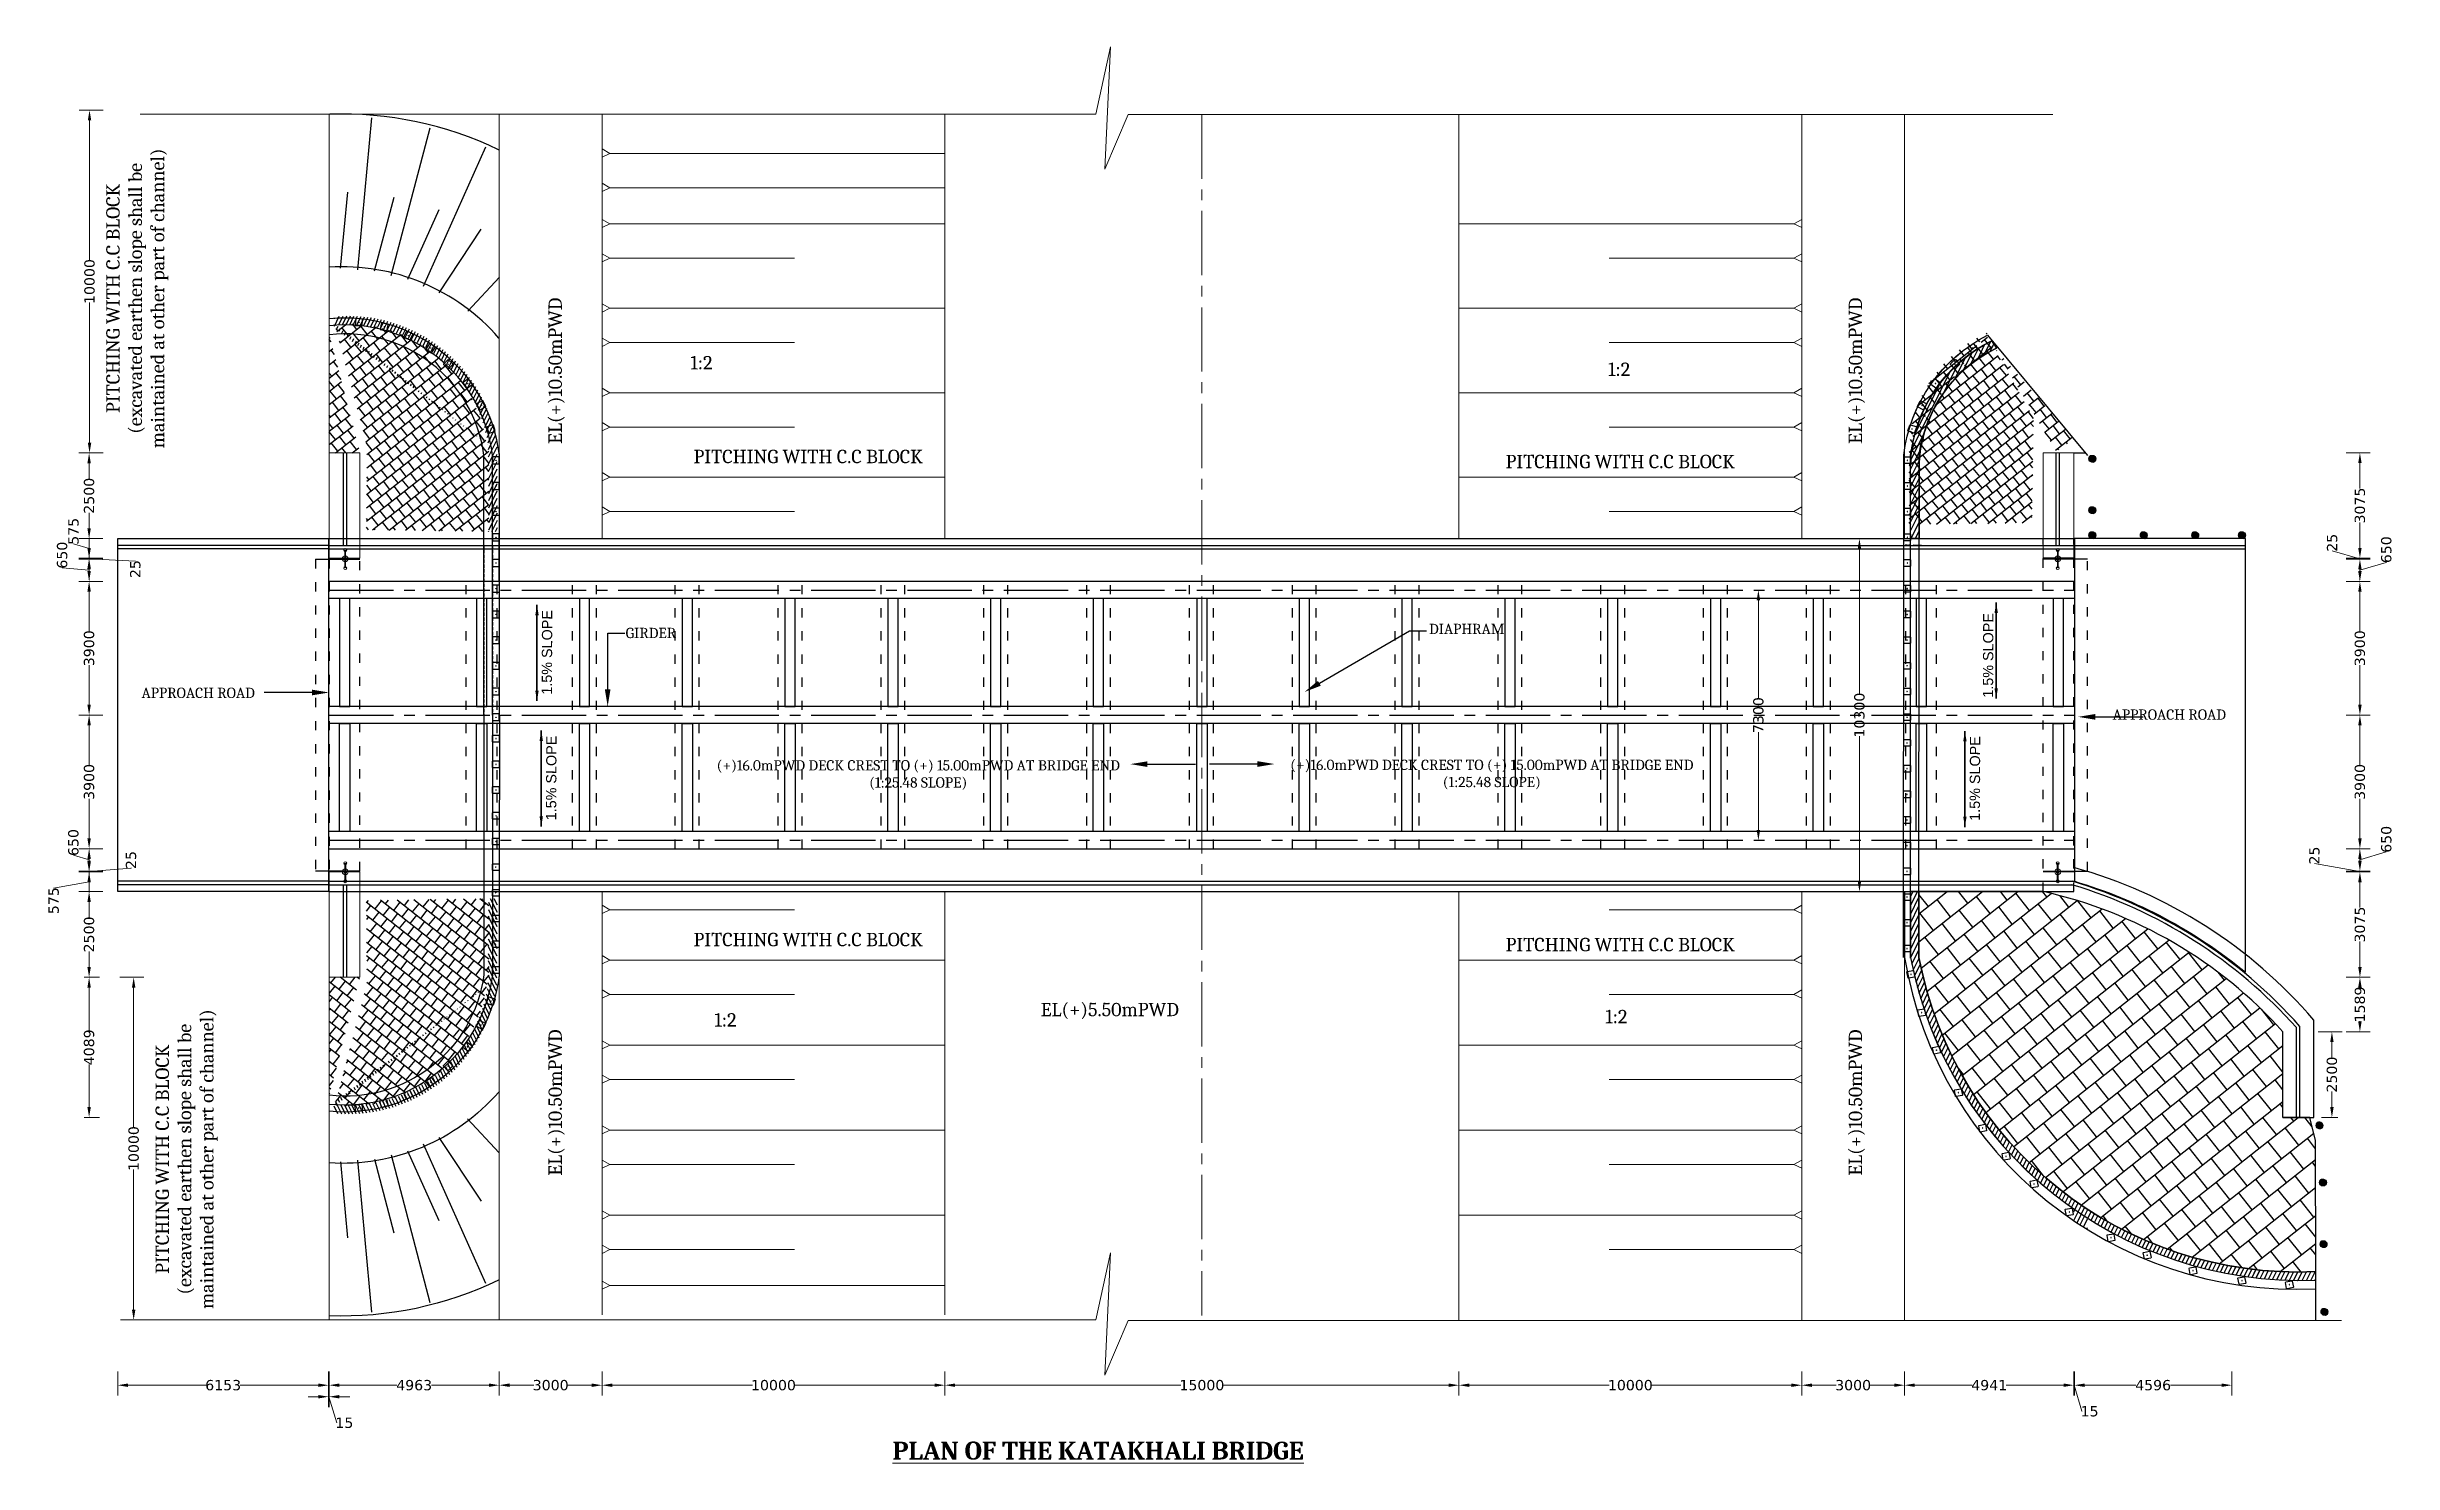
# Model space of a CAD drawing. Header units: millimetres. Extents: x 1475046 to 1606987, y -2702623 to -2509203.
# Drawn here: x 1484646 to 1553096, y -2608897 to -2567577 of the extents above; entities that cross this region are included whole.
import ezdxf
from ezdxf import colors
from ezdxf.entities.mleader import LeaderData, LeaderLine
from ezdxf.math import Vec2, Vec3

# ---------------------------------------------------------------- set-up
doc = ezdxf.new("R2010")
doc.units = ezdxf.units.MM
doc.header["$LTSCALE"] = 25
doc.header["$MEASUREMENT"] = 0
doc.header["$PDMODE"] = 3
for name, pattern in [('ACAD_ISO03W100', [30, 12, -18]), ('CENTER2', [1.125, 0.75, -0.125, 0.125, -0.125]), ('DASHED2', [0.375, 0.25, -0.125])]:
    doc.linetypes.add(name, pattern=pattern)
doc.layers.get('0').update_dxf_attribs({"lineweight": 13})
doc.layers.get('Defpoints').update_dxf_attribs({"color": 230, "lineweight": 9})
for name, color, linetype in [('Brick Wall', 7, 'Continuous'), ('CapBeam', 7, 'DASHED2'), ('Hatch 1', 14, 'Continuous'), ('Precast Post', 8, 'DASHED2'), ('Slope', 14, 'Continuous'), ('SLOPEEARTH', 3, 'Continuous')]:
    doc.layers.add(name, color=color, linetype=linetype)
for name, color, linetype, lineweight in [('COLUMN', 1, 'Continuous', 25), ('DIMEN', 8, 'Continuous', 9), ('grid', 114, 'CENTER2', 20), ('HAJ', 191, 'Continuous', 15), ('Line-1', 7, 'Continuous', 13), ('text', 7, 'Continuous', 18), ('Text-5', 6, 'Continuous', 9)]:
    doc.layers.add(name, color=color, linetype=linetype, lineweight=lineweight)
doc.styles.add('Arail', font='arial.ttf')
doc.styles.add('DIM', font='isocp3.shx', dxfattribs={"oblique": 10})
doc.styles.get("Standard").update_dxf_attribs({"font": 'swissl.ttf'})
doc.styles.add('swis lt cn bt', font='verdana.ttf')
doc.dimstyles.new('Dim-150', dxfattribs={"dimtxt": 300, "dimasz": 300, "dimexe": 300, "dimexo": 150, "dimgap": 100, "dimtad": 1, "dimdec": 0, "dimzin": 0, "dimdsep": 46, "dimtxsty": 'DIM', "dimblk": 'OBLIQUE', "dimcen": 200, "dimclrd": 5, "dimclre": 5, "dimclrt": 7, "dimadec": 0, "dimazin": 0, "dimtfac": 1, "dimtdec": 0, "dimtmove": 1, "dimatfit": 3, "dimfxl": 1, "dimtolj": 1, "dimtzin": 0, "dimarcsym": 0})
doc.dimstyles.new('meter', dxfattribs={"dimtxt": 150, "dimasz": 5, "dimexe": 3, "dimexo": 4, "dimgap": 1, "dimtad": 1, "dimdec": 0, "dimzin": 0, "dimdsep": 46, "dimtxsty": 'swis lt cn bt', "dimblk": 'OBLIQUE', "dimcen": 3, "dimdle": 3, "dimclrd": 8, "dimclre": 8, "dimclrt": 7, "dimadec": 0, "dimazin": 0, "dimtfac": 1, "dimtdec": 0, "dimtofl": 0, "dimtmove": 1, "dimatfit": 2, "dimldrblk": 'OBLIQUE', "dimfxl": 1, "dimtolj": 1, "dimtzin": 0, "dimlwd": 9, "dimlwe": 9, "dimarcsym": 0})
pattern_1 = [(63.8670466, (883646.83, -291833.73), (-100.99962, 49.551254), [])]

msp = doc.modelspace()

# ---------------------------------------------------------------- texts
at = {"layer": 'DIMEN', "ltscale": 100, "char_height": 300, "width": 12773.656}
for s, insert, attachment_point in [('\\pxqc,t0.11905;{\\fCambria|b0|i0|c0|p18;\\C0;APPROACH ROAD}', (1482671.7, -2586577.1), 7), ('\\pxqc,t0.11905;{\\fCambria|b0|i0|c0|p18;\\C0;APPROACH ROAD}', (1552954, -2587211), 9), ('\\pxqc,t0.11905;{\\fCambria|b0|i0|c0|p18;\\C0;(+)16.0mPWD DECK CREST TO (+) 15.00mPWD AT BRIDGE END\\P(1:25.48 SLOPE)}', (1503679.9, -2589253.6), 7), ('\\pxqc,t0.11905;{\\fCambria|b0|i0|c0|p18;\\C0;(+)16.0mPWD DECK CREST TO (+) 15.00mPWD AT BRIDGE END\\P(1:25.48 SLOPE)}', (1520414.3, -2589240), 7)]:
    msp.add_mtext(s, dxfattribs=dict(at, insert=insert, attachment_point=attachment_point))
at = {"layer": 'HAJ', "ltscale": 15, "char_height": 390, "attachment_point": 7, "rotation": 90}
for s, insert, width in [('\\pxqc,t0.11905;{\\fCambria|b0|i0|c0|p18;PITCHING WITH C.C BLOCK\\P(excavated earthen slope shall be maintained at other part of channel)}', (1488191.2, -2579745.4), 9661.156), ('\\pxt0.11905;{\\fCambria|b0|i0|c0|p18;EL(+)10.50mPWD }', (1499754.8, -2579159.1), 16053.837), ('\\pxt0.11905;{\\fCambria|b0|i0|c0|p18;EL(+)10.50mPWD }', (1537689.9, -2579159.1), 16053.837), ('\\pxqc,t0.11905;{\\fCambria|b0|i0|c0|p18;PITCHING WITH C.C BLOCK\\P(excavated earthen slope shall be maintained at other part of channel)}', (1489629, -2604861.7), 9661.156), ('\\pxt0.11905;{\\fCambria|b0|i0|c0|p18;EL(+)10.50mPWD }', (1499754.8, -2600513.1), 16053.837), ('\\pxt0.11905;{\\fCambria|b0|i0|c0|p18;EL(+)10.50mPWD }', (1537689.9, -2600513.1), 16053.837)]:
    msp.add_mtext(s, dxfattribs=dict(at, insert=insert, width=width))
at = {"layer": 'HAJ', "ltscale": 15, "attachment_point": 7}
for s, insert, char_height, width in [('\\pxt0.11905;{\\fCambria|b0|i0|c0|p18;1:2}', (1503422.3, -2576987.5), 390, 16053.837), ('\\pxt0.11905;{\\fCambria|b0|i0|c0|p18;1:2}', (1530195.8, -2577180.2), 390, 16053.837), ('\\pxt0.11905;{\\fCambria|b0|i0|c0|p18;PITCHING WITH C.C BLOCK}', (1503511.5, -2579726.4), 390, 16053.837), ('\\pxt0.11905;{\\fCambria|b0|i0|c0|p18;PITCHING WITH C.C BLOCK}', (1527202.9, -2579873.4), 390, 16053.837), ('\\pxt0.11905;{\\fCambria|b0|i0|c0|p18;GIRDER}', (1501531.8, -2584829.4), 300, 12349.105), ('\\pxt0.11905;{\\fCambria|b0|i0|c0|p18;DIAPHRAM}', (1524969.2, -2584708.8), 300, 12349.105), ('\\pxt0.11905;{\\fCambria|b0|i0|c0|p18;PITCHING WITH C.C BLOCK}', (1503511.5, -2593820.5), 390, 16053.837), ('\\pxt0.11905;{\\fCambria|b0|i0|c0|p18;PITCHING WITH C.C BLOCK}', (1527202.9, -2593967.5), 390, 16053.837), ('\\pxt0.11905;{\\fCambria|b0|i0|c0|p18;EL(+)5.50mPWD }', (1513640, -2595943.7), 390, 16053.837), ('\\pxt0.11905;{\\fCambria|b0|i0|c0|p18;1:2}', (1504123.4, -2596163.2), 390, 16053.837), ('\\pxt0.11905;{\\fCambria|b0|i0|c0|p18;1:2}', (1530115, -2596066.4), 390, 16053.837)]:
    msp.add_mtext(s, dxfattribs=dict(at, insert=insert, char_height=char_height, width=width))
at = {"layer": 'text', "lineweight": 15, "ltscale": 100, "extrusion": (0.000859179, 0.012476, 0.999922), "char_height": 300, "width": 12034.425, "attachment_point": 8, "text_direction": (0.004039, 0.999914, -0.012479), "style": 'Arail'}
for insert in [(1499390.2, -2585244.1), (1541436.1, -2585331.3), (1499514.5, -2588908.8), (1541050.5, -2588923)]:
    msp.add_mtext('1.5% SLOPE', dxfattribs=dict(at, insert=insert))
at = {"layer": 'Text-5', "insert": (1515316.2, -2608536.5), "char_height": 520.8, "width": 20691.106, "attachment_point": 5}
msp.add_mtext('\\pxi-8.06452,l8.06452;{\\fCambria|b1|i0|c0|p18;\\LPLAN OF THE KATAKHALI BRIDGE}', dxfattribs=at)

# ---------------------------------------------------------------- blocks, each defined once
blk = doc.blocks.new('*D226')
at = {"layer": 'Defpoints', "color": 0, "ltscale": 100, "transparency": 16777216}
for p in [(1535193, -2583423), (1534579, -2590723), (1535415, -2590723)]:
    blk.add_point(p, dxfattribs=at)
at = {"layer": 'DIMEN', "color": 5, "linetype": 'DASHED2', "lineweight": 9, "ltscale": 100, "transparency": 16777216}
for p, q in [((1534604, -2583423), (1534576, -2583423)), ((1534604, -2590723), (1534576, -2590723))]:
    blk.add_line(p, q, dxfattribs=at)
at = {"layer": 'DIMEN', "color": 8, "lineweight": 9, "ltscale": 100, "transparency": 16777216}
for p, q in [((1534579, -2583723), (1534579, -2586576)), ((1534579, -2590423), (1534579, -2587569))]:
    blk.add_line(p, q, dxfattribs=at)
at = {"layer": 'DIMEN', "color": 8, "ltscale": 100, "transparency": 16777216}
for points in [[(1534529, -2583723), (1534629, -2583723), (1534579, -2583423)], [(1534529, -2590423), (1534629, -2590423), (1534579, -2590723)]]:
    blk.add_solid(points, dxfattribs=at)
at = {"layer": 'DIMEN', "color": 7, "ltscale": 100, "transparency": 16777216, "insert": (1534579, -2587073), "char_height": 300, "attachment_point": 5, "rotation": 90, "style": 'swis lt cn bt'}
blk.add_mtext('\\A1;7300', dxfattribs=at)
blk = doc.blocks.new('_Oblique')
at = {"color": 0, "linetype": 'ByBlock', "lineweight": -2}
blk.add_line((-0.5, -0.5), (0.5, 0.5), dxfattribs=at)
blk = doc.blocks.new('*D227')
at = {"layer": 'Defpoints', "color": 0, "ltscale": 100, "transparency": 16777216}
for p in [(1543007, -2581923), (1537527, -2592223), (1542197, -2592223)]:
    blk.add_point(p, dxfattribs=at)
at = {"layer": 'DIMEN', "color": 5, "linetype": 'DASHED2', "lineweight": 9, "ltscale": 100, "transparency": 16777216}
for p, q in [((1537552, -2581923), (1537524, -2581923)), ((1537552, -2592223), (1537524, -2592223))]:
    blk.add_line(p, q, dxfattribs=at)
at = {"layer": 'DIMEN', "color": 8, "lineweight": 9, "ltscale": 100, "transparency": 16777216}
for p, q in [((1537527, -2582223), (1537527, -2586458)), ((1537527, -2591923), (1537527, -2587688))]:
    blk.add_line(p, q, dxfattribs=at)
at = {"layer": 'DIMEN', "color": 8, "ltscale": 100, "transparency": 16777216}
for points in [[(1537477, -2582223), (1537577, -2582223), (1537527, -2581923)], [(1537477, -2591923), (1537577, -2591923), (1537527, -2592223)]]:
    blk.add_solid(points, dxfattribs=at)
at = {"layer": 'DIMEN', "color": 7, "ltscale": 100, "transparency": 16777216, "insert": (1537527, -2587073), "char_height": 300, "attachment_point": 5, "rotation": 90, "style": 'swis lt cn bt'}
blk.add_mtext('\\A1;10300', dxfattribs=at)
blk = doc.blocks.new('PCP-1')
at = {"linetype": 'Continuous', "ltscale": 5}
blk.add_lwpolyline([(-90, -100), (90, -100), (100, -90), (100, 90), (90, 100), (-90, 100), (-100, 90), (-100, -90)], close=True, dxfattribs=at)
at = {"layer": 'Precast Post', "ltscale": 10}
blk.add_circle((0, 0), 5.06, dxfattribs=at)
blk = doc.blocks.new('*U4')
at = {"layer": 'Precast Post', "ltscale": 10}
blk.add_blockref('PCP-1', (19, 1, 0), dxfattribs=at)
blk = doc.blocks.new('*U5')
at = {"color": 0, "linetype": 'ByBlock', "lineweight": -2, "transparency": 16777216}
blk.add_blockref('*U4', (70, -100, -64), dxfattribs=at)
blk = doc.blocks.new('*U6')
at = {"color": 0, "linetype": 'ByBlock', "lineweight": -2, "transparency": 16777216, "xscale": -1, "rotation": 179.935160625414}
blk.add_blockref('*U5', (-84, -99, 64), dxfattribs=at)
blk = doc.blocks.new('az1')
at = {"layer": 'Hatch 1', "ltscale": 10, "extrusion": (0.007463, 0.010613, 0.999916)}
h = blk.add_hatch(dxfattribs=at)
h.set_pattern_fill('AR-B88', color=0, scale=1.5, angle=38.31885)
h.set_pattern_definition([(38.318853, (368900.66, -1320935.52), (-188.987345, 239.13767), []), (128.318853, (368900.66, -1320935.52), (-308.556178, 144.643994), [304.8, -304.8])])
edge = h.paths.add_edge_path()
edge.add_line((609233, -2283968), (610169, -2287509))
edge.add_line((610169, -2287509), (610151, -2289959))
edge.add_line((610151, -2289959), (613730, -2290009))
edge.add_line((613730, -2290009), (613728, -2287578))
edge.add_ellipse((609587, -2288069), major_axis=(-3367, 2368), ratio=0.999916, start_angle=223.58106, end_angle=310.04314)
at = {"layer": 'Hatch 1', "ltscale": 10}
h = blk.add_hatch(dxfattribs=at)
h.set_pattern_fill('AR-B88', color=0, scale=38, angle=38.318853)
h.paths.add_polyline_path([(609233, -2284137), (609233, -2287589), (610133, -2287589)])
at = {"layer": 'Slope', "ltscale": 15, "extrusion": (0.007463, 0.010613, 0.999916)}
h = blk.add_hatch(dxfattribs=at)
h.set_pattern_fill('ANSI31', color=0, scale=30, angle=18.86705)
h.set_pattern_definition([(63.867047, (368954.83, -1320961.56), (-85.513011, 41.953395), [])])
edge = h.paths.add_edge_path()
edge.add_line((609219, -2283799), (609219, -2284063))
edge.add_ellipse((609641, -2288095), major_axis=(-3367, 2368), ratio=0.999916, start_angle=223.58106, end_angle=310.04314, ccw=False)
edge.add_line((613713, -2287489), (613730, -2290010))
edge.add_line((613730, -2290010), (613979, -2290009))
edge.add_line((613979, -2290009), (613963, -2287572))
edge.add_ellipse((612436, -2287517), major_axis=(-1250, 879), ratio=0.999916, start_angle=213.06895, end_angle=217.08423)
edge.add_ellipse((609631, -2288100), major_axis=(-3581, 2519), ratio=0.999916, start_angle=223.45922, end_angle=309.61977)
at = {"layer": 'CapBeam', "color": 0, "ltscale": 10, "extrusion": (0.007463, 0.010613, 0.999916)}
blk.add_line((613998, -2290286, 105), (614198, -2290286, 104), dxfattribs=at)
at = {"layer": 'CapBeam', "color": 0, "ltscale": 10, "extrusion": (0.007466, -1.18412e-14, 0.999972), "elevation": 4585}
for points in [[(613980, -2290286), (613980, -2287739, 0.017522), (613980, -2287632, 0.017522)], [(614180, -2290286), (614180, -2287742, 0.019364), (614179, -2287608, 0.019364)]]:
    blk.add_lwpolyline(points, format="xyb", dxfattribs=at)
at = {"layer": 'Hatch 1', "color": 0, "ltscale": 10, "extrusion": (0.007463, 0.010613, 0.999916)}
for p, q in [((610060, -2282249, -2384), (610472, -2277813, -2434)), ((611039, -2282408, -2390), (612170, -2278100, -2444)), ((611978, -2282725, -2393), (613799, -2278660, -2450)), ((609562, -2282203, -2381), (609768, -2279985, -2406)), ((610555, -2282281, -2387), (611121, -2280127, -2414)), ((611521, -2282521, -2392), (612432, -2280488, -2420)), ((612436, -2282915, -2395), (613666, -2281059, -2423)), ((613273, -2283454, -2395), (614196, -2282462, -2413))]:
    blk.add_line(p, q, dxfattribs=at)
at = {"layer": 'Slope', "color": 0, "ltscale": 15, "extrusion": (0.007463, 0.010613, 0.999916)}
blk.add_line((613675, -2290286, -2346), (613925, -2290286, -2348), dxfattribs=at)
at = {"layer": 'Slope', "color": 0, "ltscale": 15, "extrusion": (0.007466, -1.18412e-14, 0.999972), "elevation": 4585}
blk.add_lwpolyline([(613730, -2290286), (613730, -2287656)], dxfattribs=at)
at = {"layer": 'SLOPEEARTH', "lineweight": -2, "ltscale": 100}
for points, elevation in [([(614193, -2278757), (614171, -2278746, 0.12177), (609241, -2277710, -1.035754)], -89), ([(614196, -2284253), (614182, -2284237, 0.233176), (609228, -2282170, 31.850477)], -31), ([(614199, -2295239), (614198, -2290281), (614197, -2287656, 0.408415), (609236, -2283679, 3.425847)], 191), ([(613998, -2295239), (613997, -2290281), (613995, -2287656, 0.407654), (609236, -2283880, 3.425847)], 191), ([(613749, -2295239), (613748, -2290281), (613747, -2287656, 0.408694), (609236, -2284144, 3.425847)], 191)]:
    blk.add_lwpolyline(points, format="xyb", dxfattribs=dict(at, elevation=elevation))
at = {"color": 0, "linetype": 'ByBlock', "lineweight": -2, "transparency": 16777216, "extrusion": (0.007463, 0.010613, 0.999916), "xscale": -1}
for p, rotation in [((610066, -2283724, -17237), 354.5230794390239), ((610803, -2283858, -17237), 344.951092842385), ((611508, -2284112, -17237), 335.3791062457461), ((612160, -2284480, -17237), 325.8071196491071), ((612688, -2284925, -19690), 316.2351330524681), ((613238, -2285513, -17237), 306.6631464558292), ((613634, -2286149, -17237), 297.0911598591903), ((613918, -2286842, -17237), 287.5191732625513)]:
    blk.add_blockref('*U6', p, dxfattribs=dict(at, rotation=rotation))
at = {"color": 0, "linetype": 'ByBlock', "lineweight": -2, "transparency": 16777216, "extrusion": (0.007463, 0.010613, 0.999916), "rotation": 90.01621968033282}
for name, p in [('*U5', (613979, -2287811, -19657)), ('*U5', (613979, -2288561, -19657)), ('*U5', (613980, -2289311, -19657)), ('*U5', (613980, -2290061, -19657)), ('*U5', (613980, -2290811, -19657)), ('*U4', (614080, -2291491, -19599)), ('*U4', (614080, -2292241, -19599)), ('*U4', (614080, -2292991, -19599)), ('*U4', (614080, -2293741, -19599)), ('*U4', (614081, -2294491, -19599))]:
    blk.add_blockref(name, p, dxfattribs=at)
blk = doc.blocks.new('*D228')
at = {"layer": 'Defpoints', "color": 0, "ltscale": 100, "transparency": 16777216}
for p in [(1486712, -2605837), (1492865, -2605837), (1492865, -2606625)]:
    blk.add_point(p, dxfattribs=at)
at = {"layer": 'DIMEN', "color": 5, "lineweight": 9, "ltscale": 100, "transparency": 16777216}
for p, q in [((1486712, -2606225), (1486712, -2606925)), ((1492865, -2606225), (1492865, -2606925))]:
    blk.add_line(p, q, dxfattribs=at)
at = {"layer": 'DIMEN', "color": 8, "lineweight": 9, "ltscale": 100, "transparency": 16777216}
for p, q in [((1487012, -2606625), (1489292, -2606625)), ((1492565, -2606625), (1490285, -2606625))]:
    blk.add_line(p, q, dxfattribs=at)
at = {"layer": 'DIMEN', "color": 8, "ltscale": 100, "transparency": 16777216}
for points in [[(1487012, -2606575), (1487012, -2606675), (1486712, -2606625)], [(1492565, -2606575), (1492565, -2606675), (1492865, -2606625)]]:
    blk.add_solid(points, dxfattribs=at)
at = {"layer": 'DIMEN', "color": 7, "ltscale": 100, "transparency": 16777216, "insert": (1489788, -2606625), "char_height": 300, "attachment_point": 5, "style": 'swis lt cn bt'}
blk.add_mtext('\\A1;6153', dxfattribs=at)
blk = doc.blocks.new('*D229')
at = {"layer": 'Defpoints', "color": 0, "ltscale": 100, "transparency": 16777216}
for p in [(1492880, -2605837), (1497843, -2605452), (1497843, -2606625)]:
    blk.add_point(p, dxfattribs=at)
at = {"layer": 'DIMEN', "color": 5, "lineweight": 9, "ltscale": 100, "transparency": 16777216}
for p, q in [((1492880, -2606225), (1492880, -2606925)), ((1497843, -2606225), (1497843, -2606925))]:
    blk.add_line(p, q, dxfattribs=at)
at = {"layer": 'DIMEN', "color": 8, "lineweight": 9, "ltscale": 100, "transparency": 16777216}
for p, q in [((1493180, -2606625), (1494859, -2606625)), ((1497543, -2606625), (1495864, -2606625))]:
    blk.add_line(p, q, dxfattribs=at)
at = {"layer": 'DIMEN', "color": 8, "ltscale": 100, "transparency": 16777216}
for points in [[(1493180, -2606575), (1493180, -2606675), (1492880, -2606625)], [(1497543, -2606575), (1497543, -2606675), (1497843, -2606625)]]:
    blk.add_solid(points, dxfattribs=at)
at = {"layer": 'DIMEN', "color": 7, "ltscale": 100, "transparency": 16777216, "insert": (1495361, -2606625), "char_height": 300, "attachment_point": 5, "style": 'swis lt cn bt'}
blk.add_mtext('\\A1;4963', dxfattribs=at)
blk = doc.blocks.new('*D230')
at = {"layer": 'Defpoints', "color": 0, "ltscale": 100, "transparency": 16777216}
for p in [(1497843, -2605452), (1500843, -2605713), (1500843, -2606625)]:
    blk.add_point(p, dxfattribs=at)
at = {"layer": 'DIMEN', "color": 5, "lineweight": 9, "ltscale": 100, "transparency": 16777216}
for p, q in [((1497843, -2606225), (1497843, -2606925)), ((1500843, -2606225), (1500843, -2606925))]:
    blk.add_line(p, q, dxfattribs=at)
at = {"layer": 'DIMEN', "color": 8, "lineweight": 9, "ltscale": 100, "transparency": 16777216}
for p, q in [((1498143, -2606625), (1498848, -2606625)), ((1500543, -2606625), (1499838, -2606625))]:
    blk.add_line(p, q, dxfattribs=at)
at = {"layer": 'DIMEN', "color": 8, "ltscale": 100, "transparency": 16777216}
for points in [[(1498143, -2606575), (1498143, -2606675), (1497843, -2606625)], [(1500543, -2606575), (1500543, -2606675), (1500843, -2606625)]]:
    blk.add_solid(points, dxfattribs=at)
at = {"layer": 'DIMEN', "color": 7, "ltscale": 100, "transparency": 16777216, "insert": (1499343, -2606625), "char_height": 300, "attachment_point": 5, "style": 'swis lt cn bt'}
blk.add_mtext('\\A1;3000', dxfattribs=at)
blk = doc.blocks.new('*D231')
at = {"layer": 'Defpoints', "color": 0, "ltscale": 100, "transparency": 16777216}
for p in [(1500843, -2605713), (1510843, -2606036), (1510843, -2606625)]:
    blk.add_point(p, dxfattribs=at)
at = {"layer": 'DIMEN', "color": 5, "lineweight": 9, "ltscale": 100, "transparency": 16777216}
for p, q in [((1500843, -2606225), (1500843, -2606925)), ((1510843, -2606225), (1510843, -2606925))]:
    blk.add_line(p, q, dxfattribs=at)
at = {"layer": 'DIMEN', "color": 8, "lineweight": 9, "ltscale": 100, "transparency": 16777216}
for p, q in [((1501143, -2606625), (1505228, -2606625)), ((1510543, -2606625), (1506458, -2606625))]:
    blk.add_line(p, q, dxfattribs=at)
at = {"layer": 'DIMEN', "color": 8, "ltscale": 100, "transparency": 16777216}
for points in [[(1501143, -2606575), (1501143, -2606675), (1500843, -2606625)], [(1510543, -2606575), (1510543, -2606675), (1510843, -2606625)]]:
    blk.add_solid(points, dxfattribs=at)
at = {"layer": 'DIMEN', "color": 7, "ltscale": 100, "transparency": 16777216, "insert": (1505843, -2606625), "char_height": 300, "attachment_point": 5, "style": 'swis lt cn bt'}
blk.add_mtext('\\A1;10000', dxfattribs=at)
blk = doc.blocks.new('*D232')
at = {"layer": 'Defpoints', "color": 0, "ltscale": 100, "transparency": 16777216}
for p in [(1510843, -2606036), (1525843, -2605938), (1525843, -2606625)]:
    blk.add_point(p, dxfattribs=at)
at = {"layer": 'DIMEN', "color": 5, "lineweight": 9, "ltscale": 100, "transparency": 16777216}
for p, q in [((1510843, -2606225), (1510843, -2606925)), ((1525843, -2606225), (1525843, -2606925))]:
    blk.add_line(p, q, dxfattribs=at)
at = {"layer": 'DIMEN', "color": 8, "lineweight": 9, "ltscale": 100, "transparency": 16777216}
for p, q in [((1511143, -2606625), (1517728, -2606625)), ((1525543, -2606625), (1518958, -2606625))]:
    blk.add_line(p, q, dxfattribs=at)
at = {"layer": 'DIMEN', "color": 8, "ltscale": 100, "transparency": 16777216}
for points in [[(1511143, -2606575), (1511143, -2606675), (1510843, -2606625)], [(1525543, -2606575), (1525543, -2606675), (1525843, -2606625)]]:
    blk.add_solid(points, dxfattribs=at)
at = {"layer": 'DIMEN', "color": 7, "ltscale": 100, "transparency": 16777216, "insert": (1518343, -2606625), "char_height": 300, "attachment_point": 5, "style": 'swis lt cn bt'}
blk.add_mtext('\\A1;15000', dxfattribs=at)
blk = doc.blocks.new('*D233')
at = {"layer": 'Defpoints', "color": 0, "ltscale": 100, "transparency": 16777216}
for p in [(1535843, -2605764), (1525843, -2605938), (1535843, -2606625)]:
    blk.add_point(p, dxfattribs=at)
at = {"layer": 'DIMEN', "color": 5, "lineweight": 9, "ltscale": 100, "transparency": 16777216}
for p, q in [((1525843, -2606225), (1525843, -2606925)), ((1535843, -2606225), (1535843, -2606925))]:
    blk.add_line(p, q, dxfattribs=at)
at = {"layer": 'DIMEN', "color": 8, "lineweight": 9, "ltscale": 100, "transparency": 16777216}
for p, q in [((1526143, -2606625), (1530228, -2606625)), ((1535543, -2606625), (1531458, -2606625))]:
    blk.add_line(p, q, dxfattribs=at)
at = {"layer": 'DIMEN', "color": 8, "ltscale": 100, "transparency": 16777216}
for points in [[(1526143, -2606575), (1526143, -2606675), (1525843, -2606625)], [(1535543, -2606575), (1535543, -2606675), (1535843, -2606625)]]:
    blk.add_solid(points, dxfattribs=at)
at = {"layer": 'DIMEN', "color": 7, "ltscale": 100, "transparency": 16777216, "insert": (1530843, -2606625), "char_height": 300, "attachment_point": 5, "style": 'swis lt cn bt'}
blk.add_mtext('\\A1;10000', dxfattribs=at)
blk = doc.blocks.new('*D234')
at = {"layer": 'Defpoints', "color": 0, "ltscale": 100, "transparency": 16777216}
for p in [(1535843, -2605764), (1538843, -2605702), (1538843, -2606625)]:
    blk.add_point(p, dxfattribs=at)
at = {"layer": 'DIMEN', "color": 5, "lineweight": 9, "ltscale": 100, "transparency": 16777216}
for p, q in [((1535843, -2606225), (1535843, -2606925)), ((1538843, -2606225), (1538843, -2606925))]:
    blk.add_line(p, q, dxfattribs=at)
at = {"layer": 'DIMEN', "color": 8, "lineweight": 9, "ltscale": 100, "transparency": 16777216}
for p, q in [((1536143, -2606625), (1536848, -2606625)), ((1538543, -2606625), (1537838, -2606625))]:
    blk.add_line(p, q, dxfattribs=at)
at = {"layer": 'DIMEN', "color": 8, "ltscale": 100, "transparency": 16777216}
for points in [[(1536143, -2606575), (1536143, -2606675), (1535843, -2606625)], [(1538543, -2606575), (1538543, -2606675), (1538843, -2606625)]]:
    blk.add_solid(points, dxfattribs=at)
at = {"layer": 'DIMEN', "color": 7, "ltscale": 100, "transparency": 16777216, "insert": (1537343, -2606625), "char_height": 300, "attachment_point": 5, "style": 'swis lt cn bt'}
blk.add_mtext('\\A1;3000', dxfattribs=at)
blk = doc.blocks.new('*D235')
at = {"layer": 'Defpoints', "color": 0, "ltscale": 100, "transparency": 16777216}
for p in [(1538843, -2605702), (1543784, -2605876), (1543784, -2606625)]:
    blk.add_point(p, dxfattribs=at)
at = {"layer": 'DIMEN', "color": 5, "lineweight": 9, "ltscale": 100, "transparency": 16777216}
for p, q in [((1538843, -2606225), (1538843, -2606925)), ((1543784, -2606225), (1543784, -2606925))]:
    blk.add_line(p, q, dxfattribs=at)
at = {"layer": 'DIMEN', "color": 8, "lineweight": 9, "ltscale": 100, "transparency": 16777216}
for p, q in [((1539143, -2606625), (1540818, -2606625)), ((1543484, -2606625), (1541809, -2606625))]:
    blk.add_line(p, q, dxfattribs=at)
at = {"layer": 'DIMEN', "color": 8, "ltscale": 100, "transparency": 16777216}
for points in [[(1539143, -2606575), (1539143, -2606675), (1538843, -2606625)], [(1543484, -2606575), (1543484, -2606675), (1543784, -2606625)]]:
    blk.add_solid(points, dxfattribs=at)
at = {"layer": 'DIMEN', "color": 7, "ltscale": 100, "transparency": 16777216, "insert": (1541313, -2606625), "char_height": 300, "attachment_point": 5, "style": 'swis lt cn bt'}
blk.add_mtext('\\A1;4941', dxfattribs=at)
blk = doc.blocks.new('*D236')
at = {"layer": 'Defpoints', "color": 0, "ltscale": 100, "transparency": 16777216}
for p in [(1543784, -2605876), (1543799, -2605771), (1543799, -2606625)]:
    blk.add_point(p, dxfattribs=at)
at = {"layer": 'DIMEN', "color": 5, "lineweight": 9, "ltscale": 100, "transparency": 16777216}
for p, q in [((1543784, -2606225), (1543784, -2606925)), ((1543799, -2606225), (1543799, -2606925))]:
    blk.add_line(p, q, dxfattribs=at)
at = {"layer": 'DIMEN', "color": 8, "lineweight": 9, "ltscale": 100, "transparency": 16777216}
for p, q in [((1543484, -2606625), (1543184, -2606625)), ((1543784, -2606625), (1543799, -2606625)), ((1543791, -2606625), (1544020, -2607387)), ((1544099, -2606625), (1544399, -2606625)), ((1544020, -2607387), (1544022, -2607387))]:
    blk.add_line(p, q, dxfattribs=at)
at = {"layer": 'DIMEN', "color": 8, "ltscale": 100, "transparency": 16777216}
for points in [[(1543484, -2606575), (1543484, -2606675), (1543784, -2606625)], [(1544099, -2606575), (1544099, -2606675), (1543799, -2606625)]]:
    blk.add_solid(points, dxfattribs=at)
at = {"layer": 'DIMEN', "color": 7, "ltscale": 100, "transparency": 16777216, "insert": (1544243, -2607387), "char_height": 300, "attachment_point": 5, "style": 'swis lt cn bt'}
blk.add_mtext('\\A1;15', dxfattribs=at)
blk = doc.blocks.new('*D237')
at = {"layer": 'Defpoints', "color": 0, "ltscale": 100, "transparency": 16777216}
for p in [(1543799, -2605771), (1548394, -2605452), (1548394, -2606625)]:
    blk.add_point(p, dxfattribs=at)
at = {"layer": 'DIMEN', "color": 5, "lineweight": 9, "ltscale": 100, "transparency": 16777216}
for p, q in [((1543799, -2606225), (1543799, -2606925)), ((1548394, -2606225), (1548394, -2606925))]:
    blk.add_line(p, q, dxfattribs=at)
at = {"layer": 'DIMEN', "color": 8, "lineweight": 9, "ltscale": 100, "transparency": 16777216}
for p, q in [((1544099, -2606625), (1545590, -2606625)), ((1548094, -2606625), (1546603, -2606625))]:
    blk.add_line(p, q, dxfattribs=at)
at = {"layer": 'DIMEN', "color": 8, "ltscale": 100, "transparency": 16777216}
for points in [[(1544099, -2606575), (1544099, -2606675), (1543799, -2606625)], [(1548094, -2606575), (1548094, -2606675), (1548394, -2606625)]]:
    blk.add_solid(points, dxfattribs=at)
at = {"layer": 'DIMEN', "color": 7, "ltscale": 100, "transparency": 16777216, "insert": (1546096, -2606625), "char_height": 300, "attachment_point": 5, "style": 'swis lt cn bt'}
blk.add_mtext('\\A1;4596', dxfattribs=at)
blk = doc.blocks.new('*D238')
at = {"layer": 'Defpoints', "color": 0, "ltscale": 100, "transparency": 16777216}
for p in [(1492865, -2605949), (1492880, -2605949), (1492880, -2606961)]:
    blk.add_point(p, dxfattribs=at)
at = {"layer": 'DIMEN', "color": 5, "lineweight": 9, "ltscale": 100, "transparency": 16777216}
for p, q in [((1492865, -2606561), (1492865, -2607261)), ((1492880, -2606561), (1492880, -2607261))]:
    blk.add_line(p, q, dxfattribs=at)
at = {"layer": 'DIMEN', "color": 8, "lineweight": 9, "ltscale": 100, "transparency": 16777216}
for p, q in [((1492565, -2606961), (1492265, -2606961)), ((1492865, -2606961), (1492880, -2606961)), ((1492872, -2606961), (1493101, -2607723)), ((1493180, -2606961), (1493480, -2606961)), ((1493101, -2607723), (1493103, -2607723))]:
    blk.add_line(p, q, dxfattribs=at)
at = {"layer": 'DIMEN', "color": 8, "ltscale": 100, "transparency": 16777216}
for points in [[(1492565, -2606911), (1492565, -2607011), (1492865, -2606961)], [(1493180, -2606911), (1493180, -2607011), (1492880, -2606961)]]:
    blk.add_solid(points, dxfattribs=at)
at = {"layer": 'DIMEN', "color": 7, "ltscale": 100, "transparency": 16777216, "insert": (1493324, -2607723), "char_height": 300, "attachment_point": 5, "style": 'swis lt cn bt'}
blk.add_mtext('\\A1;15', dxfattribs=at)
blk = doc.blocks.new('*D239')
at = {"layer": 'Defpoints', "color": 0, "ltscale": 100, "transparency": 16777216}
for p in [(1485728, -2594723), (1485877, -2594723), (1485728, -2598812)]:
    blk.add_point(p, dxfattribs=at)
at = {"layer": 'DIMEN', "color": 5, "lineweight": 9, "ltscale": 100, "transparency": 16777216}
for p, q in [((1485732, -2594723), (1486177, -2594723)), ((1485732, -2598812), (1486177, -2598812))]:
    blk.add_line(p, q, dxfattribs=at)
at = {"layer": 'DIMEN', "color": 8, "lineweight": 9, "ltscale": 100, "transparency": 16777216}
for p, q in [((1485877, -2595023), (1485877, -2596263)), ((1485877, -2598512), (1485877, -2597272))]:
    blk.add_line(p, q, dxfattribs=at)
at = {"layer": 'DIMEN', "color": 8, "ltscale": 100, "transparency": 16777216}
for points in [[(1485827, -2595023), (1485927, -2595023), (1485877, -2594723)], [(1485827, -2598512), (1485927, -2598512), (1485877, -2598812)]]:
    blk.add_solid(points, dxfattribs=at)
at = {"layer": 'DIMEN', "color": 7, "ltscale": 100, "transparency": 16777216, "insert": (1485877, -2596767), "char_height": 300, "attachment_point": 5, "rotation": 90, "style": 'swis lt cn bt'}
blk.add_mtext('\\A1;4089', dxfattribs=at)
blk = doc.blocks.new('*D240')
at = {"layer": 'Defpoints', "color": 0, "ltscale": 100, "transparency": 16777216}
for p in [(1485877, -2592223), (1486712, -2592223), (1485728, -2594723)]:
    blk.add_point(p, dxfattribs=at)
at = {"layer": 'DIMEN', "color": 5, "lineweight": 9, "ltscale": 100, "transparency": 16777216}
for p, q in [((1486277, -2592223), (1485577, -2592223)), ((1485732, -2594723), (1486177, -2594723))]:
    blk.add_line(p, q, dxfattribs=at)
at = {"layer": 'DIMEN', "color": 8, "lineweight": 9, "ltscale": 100, "transparency": 16777216}
for p, q in [((1485877, -2592523), (1485877, -2592977)), ((1485877, -2594423), (1485877, -2593969))]:
    blk.add_line(p, q, dxfattribs=at)
at = {"layer": 'DIMEN', "color": 8, "ltscale": 100, "transparency": 16777216}
for points in [[(1485827, -2592523), (1485927, -2592523), (1485877, -2592223)], [(1485827, -2594423), (1485927, -2594423), (1485877, -2594723)]]:
    blk.add_solid(points, dxfattribs=at)
at = {"layer": 'DIMEN', "color": 7, "ltscale": 100, "transparency": 16777216, "insert": (1485877, -2593473), "char_height": 300, "attachment_point": 5, "rotation": 90, "style": 'swis lt cn bt'}
blk.add_mtext('\\A1;2500', dxfattribs=at)
blk = doc.blocks.new('*D241')
at = {"layer": 'Defpoints', "color": 0, "ltscale": 100, "transparency": 16777216}
for p in [(1485877, -2591648), (1486712, -2591648), (1486712, -2592223)]:
    blk.add_point(p, dxfattribs=at)
at = {"layer": 'DIMEN', "color": 8, "lineweight": 9, "ltscale": 100, "transparency": 16777216}
for p, q in [((1485877, -2591348), (1485877, -2591048)), ((1485877, -2591935), (1484843, -2592124)), ((1484843, -2592124), (1484843, -2592126)), ((1485877, -2592223), (1485877, -2591648)), ((1485877, -2592523), (1485877, -2592823))]:
    blk.add_line(p, q, dxfattribs=at)
at = {"layer": 'DIMEN', "color": 5, "lineweight": 9, "ltscale": 100, "transparency": 16777216}
for p, q in [((1486277, -2591648), (1485577, -2591648)), ((1486277, -2592223), (1485577, -2592223))]:
    blk.add_line(p, q, dxfattribs=at)
at = {"layer": 'DIMEN', "color": 8, "ltscale": 100, "transparency": 16777216}
for points in [[(1485827, -2591348), (1485927, -2591348), (1485877, -2591648)], [(1485827, -2592523), (1485927, -2592523), (1485877, -2592223)]]:
    blk.add_solid(points, dxfattribs=at)
at = {"layer": 'DIMEN', "color": 7, "ltscale": 100, "transparency": 16777216, "insert": (1484843, -2592487), "char_height": 300, "attachment_point": 5, "rotation": 90, "style": 'swis lt cn bt'}
blk.add_mtext('\\A1;575', dxfattribs=at)
blk = doc.blocks.new('*D242')
at = {"layer": 'Defpoints', "color": 0, "ltscale": 100, "transparency": 16777216}
for p in [(1485877, -2591623), (1486712, -2591623), (1486712, -2591648)]:
    blk.add_point(p, dxfattribs=at)
at = {"layer": 'DIMEN', "color": 8, "lineweight": 9, "ltscale": 100, "transparency": 16777216}
for p, q in [((1485877, -2591323), (1485877, -2591023)), ((1485877, -2591635), (1487101, -2591536)), ((1485877, -2591648), (1485877, -2591623)), ((1485877, -2591948), (1485877, -2592248)), ((1487101, -2591536), (1487101, -2591534))]:
    blk.add_line(p, q, dxfattribs=at)
at = {"layer": 'DIMEN', "color": 5, "lineweight": 9, "ltscale": 100, "transparency": 16777216}
for p, q in [((1486277, -2591623), (1485577, -2591623)), ((1486277, -2591648), (1485577, -2591648))]:
    blk.add_line(p, q, dxfattribs=at)
at = {"layer": 'DIMEN', "color": 8, "ltscale": 100, "transparency": 16777216}
for points in [[(1485827, -2591323), (1485927, -2591323), (1485877, -2591623)], [(1485827, -2591948), (1485927, -2591948), (1485877, -2591648)]]:
    blk.add_solid(points, dxfattribs=at)
at = {"layer": 'DIMEN', "color": 7, "ltscale": 100, "transparency": 16777216, "insert": (1487101, -2591301), "char_height": 300, "attachment_point": 5, "rotation": 90, "style": 'swis lt cn bt'}
blk.add_mtext('\\A1;25', dxfattribs=at)
blk = doc.blocks.new('*D243')
at = {"layer": 'Defpoints', "color": 0, "ltscale": 100, "transparency": 16777216}
for p in [(1485877, -2590973), (1486712, -2590973), (1486712, -2591623)]:
    blk.add_point(p, dxfattribs=at)
at = {"layer": 'DIMEN', "color": 8, "lineweight": 9, "ltscale": 100, "transparency": 16777216}
for p, q in [((1485419, -2591160), (1485419, -2591158)), ((1485877, -2591298), (1485419, -2591160)), ((1485877, -2591323), (1485877, -2591273))]:
    blk.add_line(p, q, dxfattribs=at)
at = {"layer": 'DIMEN', "color": 5, "lineweight": 9, "ltscale": 100, "transparency": 16777216}
for p, q in [((1486277, -2590973), (1485577, -2590973)), ((1486277, -2591623), (1485577, -2591623))]:
    blk.add_line(p, q, dxfattribs=at)
at = {"layer": 'DIMEN', "color": 8, "ltscale": 100, "transparency": 16777216}
for points in [[(1485827, -2591273), (1485927, -2591273), (1485877, -2590973)], [(1485827, -2591323), (1485927, -2591323), (1485877, -2591623)]]:
    blk.add_solid(points, dxfattribs=at)
at = {"layer": 'DIMEN', "color": 7, "ltscale": 100, "transparency": 16777216, "insert": (1485419, -2590791), "char_height": 300, "attachment_point": 5, "rotation": 90, "style": 'swis lt cn bt'}
blk.add_mtext('\\A1;650', dxfattribs=at)
blk = doc.blocks.new('*D244')
at = {"layer": 'Defpoints', "color": 0, "ltscale": 100, "transparency": 16777216}
for p in [(1485877, -2587073), (1486712, -2587073), (1486712, -2590973)]:
    blk.add_point(p, dxfattribs=at)
at = {"layer": 'DIMEN', "color": 5, "lineweight": 9, "ltscale": 100, "transparency": 16777216}
for p, q in [((1486277, -2587073), (1485577, -2587073)), ((1486277, -2590973), (1485577, -2590973))]:
    blk.add_line(p, q, dxfattribs=at)
at = {"layer": 'DIMEN', "color": 8, "lineweight": 9, "ltscale": 100, "transparency": 16777216}
for p, q in [((1485877, -2587373), (1485877, -2588528)), ((1485877, -2590673), (1485877, -2589518))]:
    blk.add_line(p, q, dxfattribs=at)
at = {"layer": 'DIMEN', "color": 8, "ltscale": 100, "transparency": 16777216}
for points in [[(1485827, -2587373), (1485927, -2587373), (1485877, -2587073)], [(1485827, -2590673), (1485927, -2590673), (1485877, -2590973)]]:
    blk.add_solid(points, dxfattribs=at)
at = {"layer": 'DIMEN', "color": 7, "ltscale": 100, "transparency": 16777216, "insert": (1485877, -2589023), "char_height": 300, "attachment_point": 5, "rotation": 90, "style": 'swis lt cn bt'}
blk.add_mtext('\\A1;3900', dxfattribs=at)
blk = doc.blocks.new('*D245')
at = {"layer": 'Defpoints', "color": 0, "ltscale": 100, "transparency": 16777216}
for p in [(1485877, -2583173), (1486712, -2583173), (1486712, -2587073)]:
    blk.add_point(p, dxfattribs=at)
at = {"layer": 'DIMEN', "color": 5, "lineweight": 9, "ltscale": 100, "transparency": 16777216}
for p, q in [((1486277, -2583173), (1485577, -2583173)), ((1486277, -2587073), (1485577, -2587073))]:
    blk.add_line(p, q, dxfattribs=at)
at = {"layer": 'DIMEN', "color": 8, "lineweight": 9, "ltscale": 100, "transparency": 16777216}
for p, q in [((1485877, -2583473), (1485877, -2584628)), ((1485877, -2586773), (1485877, -2585618))]:
    blk.add_line(p, q, dxfattribs=at)
at = {"layer": 'DIMEN', "color": 8, "ltscale": 100, "transparency": 16777216}
for points in [[(1485827, -2583473), (1485927, -2583473), (1485877, -2583173)], [(1485827, -2586773), (1485927, -2586773), (1485877, -2587073)]]:
    blk.add_solid(points, dxfattribs=at)
at = {"layer": 'DIMEN', "color": 7, "ltscale": 100, "transparency": 16777216, "insert": (1485877, -2585123), "char_height": 300, "attachment_point": 5, "rotation": 90, "style": 'swis lt cn bt'}
blk.add_mtext('\\A1;3900', dxfattribs=at)
blk = doc.blocks.new('*D246')
at = {"layer": 'Defpoints', "color": 0, "ltscale": 100, "transparency": 16777216}
for p in [(1485877, -2582523), (1486712, -2582523), (1486712, -2583173)]:
    blk.add_point(p, dxfattribs=at)
at = {"layer": 'DIMEN', "color": 5, "lineweight": 9, "ltscale": 100, "transparency": 16777216}
for p, q in [((1486277, -2582523), (1485577, -2582523)), ((1486277, -2583173), (1485577, -2583173))]:
    blk.add_line(p, q, dxfattribs=at)
at = {"layer": 'DIMEN', "color": 8, "lineweight": 9, "ltscale": 100, "transparency": 16777216}
for p, q in [((1485091, -2582776), (1485091, -2582774)), ((1485877, -2582848), (1485091, -2582776)), ((1485877, -2582873), (1485877, -2582823))]:
    blk.add_line(p, q, dxfattribs=at)
at = {"layer": 'DIMEN', "color": 8, "ltscale": 100, "transparency": 16777216}
for points in [[(1485827, -2582823), (1485927, -2582823), (1485877, -2582523)], [(1485827, -2582873), (1485927, -2582873), (1485877, -2583173)]]:
    blk.add_solid(points, dxfattribs=at)
at = {"layer": 'DIMEN', "color": 7, "ltscale": 100, "transparency": 16777216, "insert": (1485091, -2582406), "char_height": 300, "attachment_point": 5, "rotation": 90, "style": 'swis lt cn bt'}
blk.add_mtext('\\A1;650', dxfattribs=at)
blk = doc.blocks.new('*D247')
at = {"layer": 'Defpoints', "color": 0, "ltscale": 100, "transparency": 16777216}
for p in [(1485877, -2582497), (1486712, -2582497), (1486712, -2582522)]:
    blk.add_point(p, dxfattribs=at)
at = {"layer": 'DIMEN', "color": 8, "lineweight": 9, "ltscale": 100, "transparency": 16777216}
for p, q in [((1485877, -2582197), (1485877, -2581897)), ((1485877, -2582522), (1485877, -2582497)), ((1485877, -2582509), (1487226, -2582577)), ((1487226, -2582577), (1487226, -2582579)), ((1485877, -2582822), (1485877, -2583122))]:
    blk.add_line(p, q, dxfattribs=at)
at = {"layer": 'DIMEN', "color": 5, "lineweight": 9, "ltscale": 100, "transparency": 16777216}
for p, q in [((1486277, -2582497), (1485577, -2582497)), ((1486277, -2582522), (1485577, -2582522))]:
    blk.add_line(p, q, dxfattribs=at)
at = {"layer": 'DIMEN', "color": 8, "ltscale": 100, "transparency": 16777216}
for points in [[(1485827, -2582197), (1485927, -2582197), (1485877, -2582497)], [(1485827, -2582822), (1485927, -2582822), (1485877, -2582522)]]:
    blk.add_solid(points, dxfattribs=at)
at = {"layer": 'DIMEN', "color": 7, "ltscale": 100, "transparency": 16777216, "insert": (1487226, -2582812), "char_height": 300, "attachment_point": 5, "rotation": 90, "style": 'swis lt cn bt'}
blk.add_mtext('\\A1;25', dxfattribs=at)
blk = doc.blocks.new('*D248')
at = {"layer": 'Defpoints', "color": 0, "ltscale": 100, "transparency": 16777216}
for p in [(1485877, -2581922), (1486712, -2581922), (1486712, -2582497)]:
    blk.add_point(p, dxfattribs=at)
at = {"layer": 'DIMEN', "color": 5, "lineweight": 9, "ltscale": 100, "transparency": 16777216}
for p, q in [((1486277, -2581922), (1485577, -2581922)), ((1486277, -2582497), (1485577, -2582497))]:
    blk.add_line(p, q, dxfattribs=at)
at = {"layer": 'DIMEN', "color": 8, "lineweight": 9, "ltscale": 100, "transparency": 16777216}
for p, q in [((1485877, -2581622), (1485877, -2581322)), ((1485877, -2582497), (1485877, -2581922)), ((1485422, -2582073), (1485422, -2582071)), ((1485877, -2582209), (1485422, -2582073)), ((1485877, -2582797), (1485877, -2583097))]:
    blk.add_line(p, q, dxfattribs=at)
at = {"layer": 'DIMEN', "color": 8, "ltscale": 100, "transparency": 16777216}
for points in [[(1485827, -2581622), (1485927, -2581622), (1485877, -2581922)], [(1485827, -2582797), (1485927, -2582797), (1485877, -2582497)]]:
    blk.add_solid(points, dxfattribs=at)
at = {"layer": 'DIMEN', "color": 7, "ltscale": 100, "transparency": 16777216, "insert": (1485422, -2581710), "char_height": 300, "attachment_point": 5, "rotation": 90, "style": 'swis lt cn bt'}
blk.add_mtext('\\A1;575', dxfattribs=at)
blk = doc.blocks.new('*D249')
at = {"layer": 'Defpoints', "color": 0, "ltscale": 100, "transparency": 16777216}
for p in [(1485877, -2579423), (1486712, -2579423), (1486712, -2581923)]:
    blk.add_point(p, dxfattribs=at)
at = {"layer": 'DIMEN', "color": 5, "lineweight": 9, "ltscale": 100, "transparency": 16777216}
for p, q in [((1486277, -2579423), (1485577, -2579423)), ((1486277, -2581923), (1485577, -2581923))]:
    blk.add_line(p, q, dxfattribs=at)
at = {"layer": 'DIMEN', "color": 8, "lineweight": 9, "ltscale": 100, "transparency": 16777216}
for p, q in [((1485877, -2579723), (1485877, -2580177)), ((1485877, -2581623), (1485877, -2581169))]:
    blk.add_line(p, q, dxfattribs=at)
at = {"layer": 'DIMEN', "color": 8, "ltscale": 100, "transparency": 16777216}
for points in [[(1485827, -2579723), (1485927, -2579723), (1485877, -2579423)], [(1485827, -2581623), (1485927, -2581623), (1485877, -2581923)]]:
    blk.add_solid(points, dxfattribs=at)
at = {"layer": 'DIMEN', "color": 7, "ltscale": 100, "transparency": 16777216, "insert": (1485877, -2580673), "char_height": 300, "attachment_point": 5, "rotation": 90, "style": 'swis lt cn bt'}
blk.add_mtext('\\A1;2500', dxfattribs=at)
blk = doc.blocks.new('*D250')
at = {"layer": 'Defpoints', "color": 0, "ltscale": 100, "transparency": 16777216}
for p in [(1549884, -2596312), (1551312, -2596312), (1551493, -2598812)]:
    blk.add_point(p, dxfattribs=at)
at = {"layer": 'DIMEN', "color": 5, "lineweight": 9, "ltscale": 100, "transparency": 16777216}
for p, q in [((1550912, -2596312), (1551612, -2596312)), ((1551489, -2598812), (1551012, -2598812))]:
    blk.add_line(p, q, dxfattribs=at)
at = {"layer": 'DIMEN', "color": 8, "lineweight": 9, "ltscale": 100, "transparency": 16777216}
for p, q in [((1551312, -2596612), (1551312, -2597066)), ((1551312, -2598512), (1551312, -2598058))]:
    blk.add_line(p, q, dxfattribs=at)
at = {"layer": 'DIMEN', "color": 8, "ltscale": 100, "transparency": 16777216}
for points in [[(1551262, -2596612), (1551362, -2596612), (1551312, -2596312)], [(1551262, -2598512), (1551362, -2598512), (1551312, -2598812)]]:
    blk.add_solid(points, dxfattribs=at)
at = {"layer": 'DIMEN', "color": 7, "ltscale": 100, "transparency": 16777216, "insert": (1551312, -2597562), "char_height": 300, "attachment_point": 5, "rotation": 90, "style": 'swis lt cn bt'}
blk.add_mtext('\\A1;2500', dxfattribs=at)
blk = doc.blocks.new('*D252')
at = {"layer": 'Defpoints', "color": 0, "ltscale": 100, "transparency": 16777216}
for p in [(1551612, -2594723), (1552129, -2594723), (1551612, -2596312)]:
    blk.add_point(p, dxfattribs=at)
at = {"layer": 'DIMEN', "color": 5, "lineweight": 9, "ltscale": 100, "transparency": 16777216}
for p, q in [((1551729, -2594723), (1552429, -2594723)), ((1551729, -2596312), (1552429, -2596312))]:
    blk.add_line(p, q, dxfattribs=at)
at = {"layer": 'DIMEN', "color": 8, "lineweight": 9, "ltscale": 100, "transparency": 16777216}
for p, q in [((1552129, -2595023), (1552129, -2595033)), ((1552129, -2596012), (1552129, -2596001))]:
    blk.add_line(p, q, dxfattribs=at)
at = {"layer": 'DIMEN', "color": 8, "ltscale": 100, "transparency": 16777216}
for points in [[(1552079, -2595023), (1552179, -2595023), (1552129, -2594723)], [(1552079, -2596012), (1552179, -2596012), (1552129, -2596312)]]:
    blk.add_solid(points, dxfattribs=at)
at = {"layer": 'DIMEN', "color": 7, "ltscale": 100, "transparency": 16777216, "insert": (1552129, -2595517), "char_height": 300, "attachment_point": 5, "rotation": 90, "style": 'swis lt cn bt'}
blk.add_mtext('\\A1;1589', dxfattribs=at)
blk = doc.blocks.new('*D253')
at = {"layer": 'Defpoints', "color": 0, "ltscale": 100, "transparency": 16777216}
for p in [(1550478, -2591648), (1552129, -2591648), (1551612, -2594723)]:
    blk.add_point(p, dxfattribs=at)
at = {"layer": 'DIMEN', "color": 5, "lineweight": 9, "ltscale": 100, "transparency": 16777216}
for p, q in [((1551729, -2591648), (1552429, -2591648)), ((1551729, -2594723), (1552429, -2594723))]:
    blk.add_line(p, q, dxfattribs=at)
at = {"layer": 'DIMEN', "color": 8, "lineweight": 9, "ltscale": 100, "transparency": 16777216}
for p, q in [((1552129, -2591948), (1552129, -2592691)), ((1552129, -2594423), (1552129, -2593679))]:
    blk.add_line(p, q, dxfattribs=at)
at = {"layer": 'DIMEN', "color": 8, "ltscale": 100, "transparency": 16777216}
for points in [[(1552079, -2591948), (1552179, -2591948), (1552129, -2591648)], [(1552079, -2594423), (1552179, -2594423), (1552129, -2594723)]]:
    blk.add_solid(points, dxfattribs=at)
at = {"layer": 'DIMEN', "color": 7, "ltscale": 100, "transparency": 16777216, "insert": (1552129, -2593185), "char_height": 300, "attachment_point": 5, "rotation": 90, "style": 'swis lt cn bt'}
blk.add_mtext('\\A1;3075', dxfattribs=at)
blk = doc.blocks.new('*D254')
at = {"layer": 'Defpoints', "color": 0, "ltscale": 100, "transparency": 16777216}
for p in [(1550478, -2591623), (1550478, -2591648), (1552129, -2591623)]:
    blk.add_point(p, dxfattribs=at)
at = {"layer": 'DIMEN', "color": 8, "lineweight": 9, "ltscale": 100, "transparency": 16777216}
for p, q in [((1550802, -2591404), (1550802, -2591402)), ((1552129, -2591635), (1550802, -2591404)), ((1552129, -2591323), (1552129, -2591023)), ((1552129, -2591648), (1552129, -2591623)), ((1552129, -2591948), (1552129, -2592248))]:
    blk.add_line(p, q, dxfattribs=at)
at = {"layer": 'DIMEN', "color": 5, "lineweight": 9, "ltscale": 100, "transparency": 16777216}
for p, q in [((1551729, -2591623), (1552429, -2591623)), ((1551729, -2591648), (1552429, -2591648))]:
    blk.add_line(p, q, dxfattribs=at)
at = {"layer": 'DIMEN', "color": 8, "ltscale": 100, "transparency": 16777216}
for points in [[(1552079, -2591323), (1552179, -2591323), (1552129, -2591623)], [(1552079, -2591948), (1552179, -2591948), (1552129, -2591648)]]:
    blk.add_solid(points, dxfattribs=at)
at = {"layer": 'DIMEN', "color": 7, "ltscale": 100, "transparency": 16777216, "insert": (1550802, -2591170), "char_height": 300, "attachment_point": 5, "rotation": 90, "style": 'swis lt cn bt'}
blk.add_mtext('\\A1;25', dxfattribs=at)
blk = doc.blocks.new('*D255')
at = {"layer": 'Defpoints', "color": 0, "ltscale": 100, "transparency": 16777216}
for p in [(1550426, -2590973), (1552129, -2590973), (1550478, -2591623)]:
    blk.add_point(p, dxfattribs=at)
at = {"layer": 'DIMEN', "color": 5, "lineweight": 9, "ltscale": 100, "transparency": 16777216}
for p, q in [((1551729, -2590973), (1552429, -2590973)), ((1551729, -2591623), (1552429, -2591623))]:
    blk.add_line(p, q, dxfattribs=at)
at = {"layer": 'DIMEN', "color": 8, "lineweight": 9, "ltscale": 100, "transparency": 16777216}
for p, q in [((1552129, -2591298), (1552899, -2591067)), ((1552129, -2591323), (1552129, -2591273)), ((1552899, -2591067), (1552899, -2591065))]:
    blk.add_line(p, q, dxfattribs=at)
at = {"layer": 'DIMEN', "color": 8, "ltscale": 100, "transparency": 16777216}
for points in [[(1552079, -2591273), (1552179, -2591273), (1552129, -2590973)], [(1552079, -2591323), (1552179, -2591323), (1552129, -2591623)]]:
    blk.add_solid(points, dxfattribs=at)
at = {"layer": 'DIMEN', "color": 7, "ltscale": 100, "transparency": 16777216, "insert": (1552899, -2590698), "char_height": 300, "attachment_point": 5, "rotation": 90, "style": 'swis lt cn bt'}
blk.add_mtext('\\A1;650', dxfattribs=at)
blk = doc.blocks.new('*D256')
at = {"layer": 'Defpoints', "color": 0, "ltscale": 100, "transparency": 16777216}
for p in [(1550226, -2587073), (1552129, -2587073), (1550426, -2590973)]:
    blk.add_point(p, dxfattribs=at)
at = {"layer": 'DIMEN', "color": 5, "lineweight": 9, "ltscale": 100, "transparency": 16777216}
for p, q in [((1551729, -2587073), (1552429, -2587073)), ((1551729, -2590973), (1552429, -2590973))]:
    blk.add_line(p, q, dxfattribs=at)
at = {"layer": 'DIMEN', "color": 8, "lineweight": 9, "ltscale": 100, "transparency": 16777216}
for p, q in [((1552129, -2587373), (1552129, -2588528)), ((1552129, -2590673), (1552129, -2589518))]:
    blk.add_line(p, q, dxfattribs=at)
at = {"layer": 'DIMEN', "color": 8, "ltscale": 100, "transparency": 16777216}
for points in [[(1552079, -2587373), (1552179, -2587373), (1552129, -2587073)], [(1552079, -2590673), (1552179, -2590673), (1552129, -2590973)]]:
    blk.add_solid(points, dxfattribs=at)
at = {"layer": 'DIMEN', "color": 7, "ltscale": 100, "transparency": 16777216, "insert": (1552129, -2589023), "char_height": 300, "attachment_point": 5, "rotation": 90, "style": 'swis lt cn bt'}
blk.add_mtext('\\A1;3900', dxfattribs=at)
blk = doc.blocks.new('*D257')
at = {"layer": 'Defpoints', "color": 0, "ltscale": 100, "transparency": 16777216}
for p in [(1550339, -2583173), (1552129, -2583173), (1550226, -2587073)]:
    blk.add_point(p, dxfattribs=at)
at = {"layer": 'DIMEN', "color": 5, "lineweight": 9, "ltscale": 100, "transparency": 16777216}
for p, q in [((1551729, -2583173), (1552429, -2583173)), ((1551729, -2587073), (1552429, -2587073))]:
    blk.add_line(p, q, dxfattribs=at)
at = {"layer": 'DIMEN', "color": 8, "lineweight": 9, "ltscale": 100, "transparency": 16777216}
for p, q in [((1552129, -2583473), (1552129, -2584628)), ((1552129, -2586773), (1552129, -2585618))]:
    blk.add_line(p, q, dxfattribs=at)
at = {"layer": 'DIMEN', "color": 8, "ltscale": 100, "transparency": 16777216}
for points in [[(1552079, -2583473), (1552179, -2583473), (1552129, -2583173)], [(1552079, -2586773), (1552179, -2586773), (1552129, -2587073)]]:
    blk.add_solid(points, dxfattribs=at)
at = {"layer": 'DIMEN', "color": 7, "ltscale": 100, "transparency": 16777216, "insert": (1552129, -2585123), "char_height": 300, "attachment_point": 5, "rotation": 90, "style": 'swis lt cn bt'}
blk.add_mtext('\\A1;3900', dxfattribs=at)
blk = doc.blocks.new('*D258')
at = {"layer": 'Defpoints', "color": 0, "ltscale": 100, "transparency": 16777216}
for p in [(1550178, -2582523), (1552129, -2582523), (1550339, -2583173)]:
    blk.add_point(p, dxfattribs=at)
at = {"layer": 'DIMEN', "color": 5, "lineweight": 9, "ltscale": 100, "transparency": 16777216}
for p, q in [((1551729, -2582523), (1552429, -2582523)), ((1551729, -2583173), (1552429, -2583173))]:
    blk.add_line(p, q, dxfattribs=at)
at = {"layer": 'DIMEN', "color": 8, "lineweight": 9, "ltscale": 100, "transparency": 16777216}
for p, q in [((1552129, -2582848), (1552899, -2582617)), ((1552129, -2582873), (1552129, -2582823)), ((1552899, -2582617), (1552899, -2582615))]:
    blk.add_line(p, q, dxfattribs=at)
at = {"layer": 'DIMEN', "color": 8, "ltscale": 100, "transparency": 16777216}
for points in [[(1552079, -2582823), (1552179, -2582823), (1552129, -2582523)], [(1552079, -2582873), (1552179, -2582873), (1552129, -2583173)]]:
    blk.add_solid(points, dxfattribs=at)
at = {"layer": 'DIMEN', "color": 7, "ltscale": 100, "transparency": 16777216, "insert": (1552899, -2582248), "char_height": 300, "attachment_point": 5, "rotation": 90, "style": 'swis lt cn bt'}
blk.add_mtext('\\A1;650', dxfattribs=at)
blk = doc.blocks.new('*D259')
at = {"layer": 'Defpoints', "color": 0, "ltscale": 100, "transparency": 16777216}
for p in [(1550178, -2582522), (1550179, -2582497), (1552129, -2582497)]:
    blk.add_point(p, dxfattribs=at)
at = {"layer": 'DIMEN', "color": 8, "lineweight": 9, "ltscale": 100, "transparency": 16777216}
for p, q in [((1552129, -2582197), (1552129, -2581897)), ((1551319, -2582278), (1551319, -2582276)), ((1552129, -2582509), (1551319, -2582278)), ((1552129, -2582522), (1552129, -2582497)), ((1552129, -2582822), (1552129, -2583122))]:
    blk.add_line(p, q, dxfattribs=at)
at = {"layer": 'DIMEN', "color": 5, "lineweight": 9, "ltscale": 100, "transparency": 16777216}
for p, q in [((1551729, -2582497), (1552429, -2582497)), ((1551729, -2582522), (1552429, -2582522))]:
    blk.add_line(p, q, dxfattribs=at)
at = {"layer": 'DIMEN', "color": 8, "ltscale": 100, "transparency": 16777216}
for points in [[(1552079, -2582197), (1552179, -2582197), (1552129, -2582497)], [(1552079, -2582822), (1552179, -2582822), (1552129, -2582522)]]:
    blk.add_solid(points, dxfattribs=at)
at = {"layer": 'DIMEN', "color": 7, "ltscale": 100, "transparency": 16777216, "insert": (1551319, -2582044), "char_height": 300, "attachment_point": 5, "rotation": 90, "style": 'swis lt cn bt'}
blk.add_mtext('\\A1;25', dxfattribs=at)
blk = doc.blocks.new('*D260')
at = {"layer": 'Defpoints', "color": 0, "ltscale": 100, "transparency": 16777216}
for p in [(1550072, -2579422), (1552129, -2579422), (1550179, -2582497)]:
    blk.add_point(p, dxfattribs=at)
at = {"layer": 'DIMEN', "color": 5, "lineweight": 9, "ltscale": 100, "transparency": 16777216}
for p, q in [((1551729, -2579422), (1552429, -2579422)), ((1551729, -2582497), (1552429, -2582497))]:
    blk.add_line(p, q, dxfattribs=at)
at = {"layer": 'DIMEN', "color": 8, "lineweight": 9, "ltscale": 100, "transparency": 16777216}
for p, q in [((1552129, -2579722), (1552129, -2580465)), ((1552129, -2582197), (1552129, -2581453))]:
    blk.add_line(p, q, dxfattribs=at)
at = {"layer": 'DIMEN', "color": 8, "ltscale": 100, "transparency": 16777216}
for points in [[(1552079, -2579722), (1552179, -2579722), (1552129, -2579422)], [(1552079, -2582197), (1552179, -2582197), (1552129, -2582497)]]:
    blk.add_solid(points, dxfattribs=at)
at = {"layer": 'DIMEN', "color": 7, "ltscale": 100, "transparency": 16777216, "insert": (1552129, -2580959), "char_height": 300, "attachment_point": 5, "rotation": 90, "style": 'swis lt cn bt'}
blk.add_mtext('\\A1;3075', dxfattribs=at)
blk = doc.blocks.new('*D320')
at = {"layer": 'Defpoints', "color": 0, "ltscale": 100, "transparency": 16777216}
for p in [(1485890, -2569423), (1487368, -2569423), (1486712, -2579423)]:
    blk.add_point(p, dxfattribs=at)
at = {"layer": 'DIMEN', "color": 5, "lineweight": 9, "ltscale": 100, "transparency": 16777216}
for p, q in [((1486290, -2569423), (1485590, -2569423)), ((1486290, -2579423), (1485590, -2579423))]:
    blk.add_line(p, q, dxfattribs=at)
at = {"layer": 'DIMEN', "color": 8, "lineweight": 9, "ltscale": 100, "transparency": 16777216}
for p, q in [((1485890, -2569723), (1485890, -2573807)), ((1485890, -2579123), (1485890, -2575038))]:
    blk.add_line(p, q, dxfattribs=at)
at = {"layer": 'DIMEN', "color": 8, "ltscale": 100, "transparency": 16777216}
for points in [[(1485840, -2569723), (1485940, -2569723), (1485890, -2569423)], [(1485840, -2579123), (1485940, -2579123), (1485890, -2579423)]]:
    blk.add_solid(points, dxfattribs=at)
at = {"layer": 'DIMEN', "color": 7, "ltscale": 100, "transparency": 16777216, "insert": (1485890, -2574423), "char_height": 300, "attachment_point": 5, "rotation": 90, "style": 'swis lt cn bt'}
blk.add_mtext('\\A1;10000', dxfattribs=at)
blk = doc.blocks.new('*D321')
at = {"layer": 'Defpoints', "color": 0, "ltscale": 100, "transparency": 16777216}
for p in [(1486177, -2594721), (1486825, -2604720), (1487177, -2604720)]:
    blk.add_point(p, dxfattribs=at)
at = {"layer": 'DIMEN', "color": 5, "lineweight": 9, "ltscale": 100, "transparency": 16777216}
for p, q in [((1486777, -2594721), (1487477, -2594721)), ((1486829, -2604720), (1487477, -2604720))]:
    blk.add_line(p, q, dxfattribs=at)
at = {"layer": 'DIMEN', "color": 8, "lineweight": 9, "ltscale": 100, "transparency": 16777216}
for p, q in [((1487177, -2595021), (1487177, -2599105)), ((1487177, -2604420), (1487177, -2600336))]:
    blk.add_line(p, q, dxfattribs=at)
at = {"layer": 'DIMEN', "color": 8, "ltscale": 100, "transparency": 16777216}
for points in [[(1487127, -2595021), (1487227, -2595021), (1487177, -2594721)], [(1487127, -2604420), (1487227, -2604420), (1487177, -2604720)]]:
    blk.add_solid(points, dxfattribs=at)
at = {"layer": 'DIMEN', "color": 7, "ltscale": 100, "transparency": 16777216, "insert": (1487177, -2599721), "char_height": 300, "attachment_point": 5, "rotation": 90, "style": 'swis lt cn bt'}
blk.add_mtext('\\A1;10000', dxfattribs=at)

# ---------------------------------------------------------------- dimensions: what is measured, and where the dimension line sits
at = {"layer": 'DIMEN', "ltscale": 100}
for base, p1, p2, override, picture, middle in [((1485889.9, -2569422.6), (1486712.2, -2579422.8), (1487367.7, -2569422.6), {"dimtxt": 300, "dimasz": 300, "dimexe": 300, "dimtad": 0, "dimpost": '', "dimsah": 1, "dimdle": 20, "dimclre": 5, "dimfxl": 400, "dimfxlon": 1}, '*D320', (1485889.9, -2574422.7)), ((1485876.8, -2579422.8), (1486712.2, -2581922.8), (1486712.2, -2579422.8), {"dimtxt": 300, "dimasz": 300, "dimexe": 300, "dimtad": 0, "dimpost": '', "dimsah": 1, "dimdle": 20, "dimclre": 5, "dimfxl": 400, "dimfxlon": 1}, '*D249', (1485876.8, -2580672.8)), ((1552129.5, -2579421.8), (1550179.4, -2582496.6), (1550072.1, -2579421.8), {"dimtxt": 300, "dimasz": 300, "dimexe": 300, "dimtad": 0, "dimpost": '', "dimsah": 1, "dimdle": 20, "dimclre": 5, "dimfxl": 400, "dimfxlon": 1}, '*D260', (1552129.5, -2580959.2)), ((1485876.8, -2581921.8), (1486712.2, -2582496.6), (1486712.1, -2581921.8), {"dimtxt": 300, "dimasz": 300, "dimexe": 300, "dimtad": 0, "dimpost": '', "dimsah": 1, "dimdle": 20, "dimclre": 5, "dimfxl": 400, "dimfxlon": 1}, '*D248', (1485422.1, -2582069.8)), ((1537527, -2592222.8), (1543007.1, -2581922.8), (1542197.2, -2592222.8), {"dimtxt": 300, "dimasz": 300, "dimtad": 0, "dimpost": '', "dimsah": 1, "dimclre": 5, "dimfxl": 25, "dimfxlon": 1}, '*D227', (1537527, -2587072.8)), ((1552129.5, -2582522.7), (1550339, -2583172.8), (1550177.9, -2582522.7), {"dimtxt": 300, "dimasz": 300, "dimexe": 300, "dimtad": 0, "dimpost": '', "dimsah": 1, "dimdle": 20, "dimclre": 5, "dimfxl": 400, "dimfxlon": 1}, '*D258', (1552899.4, -2582613.7)), ((1485876.8, -2583172.8), (1486712.2, -2587072.8), (1486712.2, -2583172.8), {"dimtxt": 300, "dimasz": 300, "dimexe": 300, "dimtad": 0, "dimpost": '', "dimsah": 1, "dimdle": 20, "dimclre": 5, "dimfxl": 400, "dimfxlon": 1}, '*D245', (1485876.8, -2585122.8)), ((1552129.5, -2583172.8), (1550225.9, -2587072.8), (1550339, -2583172.8), {"dimtxt": 300, "dimasz": 300, "dimexe": 300, "dimtad": 0, "dimpost": '', "dimsah": 1, "dimdle": 20, "dimclre": 5, "dimfxl": 400, "dimfxlon": 1}, '*D257', (1552129.5, -2585122.8)), ((1534579.1, -2590722.8), (1535192.6, -2583422.8), (1535415.4, -2590722.8), {"dimtxt": 300, "dimasz": 300, "dimtad": 0, "dimpost": '', "dimsah": 1, "dimclre": 5, "dimfxl": 25, "dimfxlon": 1}, '*D226', (1534579.1, -2587072.8)), ((1485876.8, -2587072.8), (1486712.2, -2590972.8), (1486712.2, -2587072.8), {"dimtxt": 300, "dimasz": 300, "dimexe": 300, "dimtad": 0, "dimpost": '', "dimsah": 1, "dimdle": 20, "dimclre": 5, "dimfxl": 400, "dimfxlon": 1}, '*D244', (1485876.8, -2589022.8)), ((1552129.5, -2587072.8), (1550425.6, -2590972.8), (1550225.9, -2587072.8), {"dimtxt": 300, "dimasz": 300, "dimexe": 300, "dimtad": 0, "dimpost": '', "dimsah": 1, "dimdle": 20, "dimclre": 5, "dimfxl": 400, "dimfxlon": 1}, '*D256', (1552129.5, -2589022.8)), ((1485876.8, -2590972.8), (1486712.2, -2591622.8), (1486712.2, -2590972.8), {"dimtxt": 300, "dimasz": 300, "dimexe": 300, "dimtad": 0, "dimpost": '', "dimsah": 1, "dimdle": 20, "dimclre": 5, "dimfxl": 400, "dimfxlon": 1}, '*D243', (1485419.1, -2591157.5)), ((1552129.5, -2590972.8), (1550477.9, -2591622.8), (1550425.6, -2590972.8), {"dimtxt": 300, "dimasz": 300, "dimexe": 300, "dimtad": 0, "dimpost": '', "dimsah": 1, "dimdle": 20, "dimclre": 5, "dimfxl": 400, "dimfxlon": 1}, '*D255', (1552899.4, -2591063.8)), ((1552129.5, -2591647.8), (1551612, -2594722.8), (1550477.7, -2591647.8), {"dimtxt": 300, "dimasz": 300, "dimexe": 300, "dimtad": 0, "dimpost": '', "dimsah": 1, "dimdle": 20, "dimclre": 5, "dimfxl": 400, "dimfxlon": 1}, '*D253', (1552129.5, -2593185.3)), ((1485876.8, -2592222.8), (1485727.7, -2594722.8), (1486712.2, -2592222.8), {"dimtxt": 300, "dimasz": 300, "dimexe": 300, "dimtad": 0, "dimpost": '', "dimsah": 1, "dimdle": 20, "dimclre": 5, "dimfxl": 400, "dimfxlon": 1}, '*D240', (1485876.8, -2593472.8)), ((1485876.8, -2594722.8), (1485727.7, -2598812), (1485727.7, -2594722.8), {"dimtxt": 300, "dimasz": 300, "dimexe": 300, "dimtad": 0, "dimpost": '', "dimsah": 1, "dimdle": 20, "dimclre": 5, "dimfxl": 400, "dimfxlon": 1}, '*D239', (1485876.8, -2596767.4)), ((1487176.6, -2604720.4), (1486176.8, -2594720.8), (1486824.8, -2604720.4), {"dimtxt": 300, "dimasz": 300, "dimexe": 300, "dimtad": 0, "dimpost": '', "dimsah": 1, "dimdle": 20, "dimclre": 5, "dimfxl": 400, "dimfxlon": 1}, '*D321', (1487176.6, -2599720.6)), ((1552129.5, -2594722.8), (1551612, -2596312), (1551612, -2594722.8), {"dimtxt": 300, "dimasz": 300, "dimexe": 300, "dimtad": 0, "dimpost": '', "dimsah": 1, "dimdle": 20, "dimclre": 5, "dimfxl": 400, "dimfxlon": 1}, '*D252', (1552129.5, -2595517.4)), ((1551312, -2596312), (1551493.2, -2598812), (1549884.1, -2596312), {"dimtxt": 300, "dimasz": 300, "dimexe": 300, "dimtad": 0, "dimpost": '', "dimsah": 1, "dimdle": 20, "dimclre": 5, "dimfxl": 400, "dimfxlon": 1}, '*D250', (1551312, -2597562))]:
    dim = msp.add_linear_dim(base=base, p1=p1, p2=p2, angle=90, dimstyle='meter', override=override, dxfattribs=at)
    dim.commit()
    dim.dimension.update_dxf_attribs({"geometry": picture, "text_midpoint": middle})
for base, p1, p2, picture, middle in [((1485876.8, -2582496.6), (1486712.2, -2582521.7), (1486712.2, -2582496.6), '*D247', (1487226, -2582580.5)), ((1552129.5, -2582496.6), (1550177.9, -2582521.7), (1550179.4, -2582496.6), '*D259', (1551319.1, -2582275.1)), ((1485876.8, -2582522.7), (1486712.2, -2583172.8), (1486712.1, -2582522.7), '*D246', (1485091, -2582772.6)), ((1485876.8, -2591647.8), (1486712.2, -2592222.8), (1486712.2, -2591647.8), '*D241', (1484843.2, -2592126.8)), ((1485876.8, -2591622.8), (1486712.2, -2591647.8), (1486712.2, -2591622.8), '*D242', (1487101, -2591532.9)), ((1552129.5, -2591622.8), (1550477.7, -2591647.8), (1550477.9, -2591622.8), '*D254', (1550801.9, -2591401.2))]:
    dim = msp.add_linear_dim(base=base, p1=p1, p2=p2, angle=90, dimstyle='meter', override={"dimtxt": 300, "dimasz": 300, "dimexe": 300, "dimtad": 0, "dimpost": '', "dimsah": 1, "dimdle": 20, "dimclre": 5, "dimfxl": 400, "dimfxlon": 1}, dxfattribs=at)
    dim.commit()
    dim.dimension.update_dxf_attribs({"geometry": picture, "text_midpoint": middle, "dimtype": 160})
for base, p1, p2, picture, middle in [((1492864.7413, -2606624.8342), (1486712.197, -2605836.8458), (1492864.7413, -2605836.8458), '*D228', (1489788.4692, -2606624.8342)), ((1497843.1, -2606624.8), (1492879.9, -2605836.8), (1497843.1, -2605452.2), '*D229', (1495361.5, -2606624.8)), ((1500843.1, -2606624.8), (1497843.1, -2605452.2), (1500843.1, -2605713), '*D230', (1499343.1, -2606624.8)), ((1510843.1, -2606624.8), (1500843.1, -2605713), (1510843.1, -2606035.9), '*D231', (1505843.1, -2606624.8)), ((1535843.1, -2606624.8), (1525843.1, -2605937.9), (1535843.1, -2605764.1), '*D233', (1530843.1, -2606624.8)), ((1538843.1, -2606624.8), (1535843.1, -2605764.1), (1538843.1, -2605701.9), '*D234', (1537343.1, -2606624.8)), ((1543783.9, -2606624.8), (1538843.1, -2605701.9), (1543783.9, -2605876.1), '*D235', (1541313.5, -2606624.8)), ((1543798.7, -2606624.8), (1543783.9, -2605876.1), (1543798.7, -2605771.5), '*D236', (1544023, -2607387.2)), ((1548394.3, -2606624.8), (1543798.7, -2605771.5), (1548394.3, -2605451.7), '*D237', (1546096.5, -2606624.8)), ((1492879.9, -2606961), (1492864.7, -2605949.5), (1492879.9, -2605949.5), '*D238', (1493104, -2607723.4)), ((1525843.1, -2606624.8), (1510843.1, -2606035.9), (1525843.1, -2605937.9), '*D232', (1518343.1, -2606624.8))]:
    dim = msp.add_linear_dim(base=base, p1=p1, p2=p2, dimstyle='meter', override={"dimtxt": 300, "dimasz": 300, "dimexe": 300, "dimtad": 0, "dimpost": '', "dimsah": 1, "dimdle": 20, "dimclre": 5, "dimfxl": 400, "dimfxlon": 1}, dxfattribs=at)
    dim.commit()
    dim.dimension.update_dxf_attribs({"geometry": picture, "text_midpoint": middle})

# ---------------------------------------------------------------- hatches: boundary and pattern name
at = {"layer": 'Hatch 1', "ltscale": 10, "extrusion": (-0.007463, 0.010613, 0.999916)}
h = msp.add_hatch(dxfattribs=at)
h.set_pattern_fill('AR-B88', color=0, scale=1.5, angle=38.318853)
h.set_pattern_definition([(38.318853, (1252522.88, -1612682.8), (-188.987345, 239.13767), []), (128.318853, (1252522.88, -1612682.81), (-308.556178, 144.643994), [304.8, -304.8])])
edge = h.paths.add_edge_path()
edge.add_line((1541456, -2576086.3), (1542855.7, -2578538))
edge.add_line((1542855.7, -2578538), (1542805.9, -2581605.3))
edge.add_line((1542805.9, -2581605.3), (1539227.1, -2581655.4))
edge.add_line((1539227.1, -2581655.4), (1539228.7, -2579224.7))
edge.add_ellipse((1543369.9, -2579715.8), major_axis=(-3931.2, 1434), ratio=0.9582995, start_angle=-43.372363, end_angle=12.406593, ccw=False)
at = {"layer": 'Hatch 1', "ltscale": 10}
h = msp.add_hatch(dxfattribs=at)
h.set_pattern_fill('AR-B88', color=0, scale=38, angle=38.318853)
h.set_pattern_definition([(38.318853, (883646.83, -291833.73), (-188.491315, 238.51001), []), (128.3188526, (883646.83, -291833.73), (-307.746319, 144.264351), [304, -304])])
h.paths.add_polyline_path([(1541490.7, -2576380.5), (1543786.7, -2579018.4), (1543272.7, -2579389.7)])
h = msp.add_hatch(dxfattribs=at)
h.set_pattern_fill('AR-B88', color=256, scale=80, angle=38.318853)
h.set_pattern_definition([(38.318853, (883646.83, -291833.7), (-396.82382, 502.12633), []), (128.318853, (883646.83, -291833.73), (-647.88699, 303.714423), [640, -640])])
h.paths.add_polyline_path([(1549884.1, -2596312, 0.1563776), (1542883.9, -2592222.8), (1539264, -2592222.8), (1539263.1, -2594144.7, 0.3728774), (1550838.7, -2603312), (1550836.9, -2599482.2), (1550669.1, -2598812), (1549884.1, -2598812)])
at = {"layer": 'Slope', "ltscale": 15}
h = msp.add_hatch(dxfattribs=at)
h.set_pattern_fill('ANSI31', color=0, scale=900, angle=18.867047)
h.set_pattern_definition([(63.8670466, (901090.09, -291833.73), (-100.99962, 49.551254), [])])
h.paths.add_polyline_path([(1541530.8, -2576361.9), (1541379.8, -2576153.8, 0.2609134), (1539020, -2579572.5), (1539020.7, -2581922.8), (1539268.7, -2581922.8), (1539270.1, -2579603, -0.2632862)])
h = msp.add_hatch(dxfattribs=at)
h.set_pattern_fill('ANSI31', color=0, scale=900, angle=18.867047)
h.set_pattern_definition(pattern_1)
h.paths.add_polyline_path([(1550838.7, -2603312), (1550838.7, -2603562, -0.1519271), (1544183.7, -2601752.5), (1544183.7, -2602085.7, -0.0102502), (1543783.9, -2601826.8), (1543783.9, -2601486.2, -0.1956421), (1539017.4, -2594147), (1539017.4, -2592222.8), (1539264, -2592222.8), (1539263.1, -2594144.7, 0.3728774)])
h = msp.add_hatch(dxfattribs=at)
h.set_pattern_fill('ANSI31', color=0, scale=900, angle=18.867047)
h.set_pattern_definition(pattern_1)
h.paths.add_polyline_path([(1544183.7, -2601492.4), (1544183.7, -2601752.5, 0.1519271), (1550838.7, -2603562), (1550838.7, -2603312, -0.1567157)])
h.paths.add_polyline_path([(1544183.7, -2601492.4, -0.0107336), (1543783.9, -2601219.3), (1543783.9, -2601486.2, 0.0103446), (1544183.7, -2601752.5)])
at = {"layer": 'SLOPEEARTH', "lineweight": -2, "ltscale": 100}
h = msp.add_hatch(dxfattribs=at)
h.set_pattern_fill('ANSI31', color=2)
h.set_pattern_definition([(45, (-9690.21295, 1717.04501), (-0.0883883476483, 0.0883883476483), [])])
h.paths.add_polyline_path([(1544223.8, -2579593.8, 1), (1544423.8, -2579593.8, 1)])
h = msp.add_hatch(dxfattribs=at)
h.set_pattern_fill('ANSI31', color=2)
h.set_pattern_definition([(45, (-9690.21295, 217.04501), (-0.0883883476483, 0.0883883476483), [])])
h.paths.add_polyline_path([(1544223.8, -2581093.8, 1), (1544423.8, -2581093.8, 1)])
h = msp.add_hatch(dxfattribs=at)
h.set_pattern_fill('ANSI31', color=2)
h.set_pattern_definition([(45, (-9690.21295, -511.94786), (-0.0883883476483, 0.0883883476483), [])])
h.paths.add_polyline_path([(1544223.8, -2581822.8, 1), (1544423.8, -2581822.8, 1)])
h = msp.add_hatch(dxfattribs=at)
h.set_pattern_fill('ANSI31', color=2)
h.set_pattern_definition([(45, (-8190.21295, -511.94786), (-0.0883883476483, 0.0883883476483), [])])
h.paths.add_polyline_path([(1545723.8, -2581822.8, 1), (1545923.8, -2581822.8, 1)])
h = msp.add_hatch(dxfattribs=at)
h.set_pattern_fill('ANSI31', color=2)
h.set_pattern_definition([(45, (-6690.21295, -511.94786), (-0.0883883476483, 0.0883883476483), [])])
h.paths.add_polyline_path([(1547223.8, -2581822.8, 1), (1547423.8, -2581822.8, 1)])
h = msp.add_hatch(dxfattribs=at)
h.set_pattern_fill('ANSI31', color=2)
h.set_pattern_definition([(45, (-5324.19452, -511.94786), (-0.0883883476483, 0.0883883476483), [])])
h.paths.add_polyline_path([(1548589.9, -2581822.8, 1), (1548789.9, -2581822.8, 1)])
h = msp.add_hatch(dxfattribs=at)
h.set_pattern_fill('ANSI31', color=2)
h.set_pattern_definition([(45, (-3064.48114, -17732.42233), (-0.0883883476483, 0.0883883476483), [])])
h.paths.add_polyline_path([(1550849.6, -2599043.2, 1), (1551049.6, -2599043.2, 1)])
h = msp.add_hatch(dxfattribs=at)
h.set_pattern_fill('ANSI31', color=2)
h.set_pattern_definition([(45, (-2963.13535, -19400.60961), (-0.0883883476483, 0.0883883476483), [])])
h.paths.add_polyline_path([(1550950.9, -2600711.4, 1), (1551150.9, -2600711.4, 1)])
h = msp.add_hatch(dxfattribs=at)
h.set_pattern_fill('ANSI31', color=2)
h.set_pattern_definition([(45, (-2947.2292, -21197.49839), (-0.0883883476483, 0.0883883476483), [])])
h.paths.add_polyline_path([(1550966.8, -2602508.3, 1), (1551166.8, -2602508.3, 1)])
h = msp.add_hatch(dxfattribs=at)
h.set_pattern_fill('ANSI31', color=2)
h.set_pattern_definition([(45, (-2920.01628, -23175.35612), (-0.0883883476483, 0.0883883476483), [])])
h.paths.add_polyline_path([(1550994, -2604486.2, 1), (1551194, -2604486.2, 1)])

# ---------------------------------------------------------------- linework, layer by layer
at = {"color": 2, "linetype": 'CENTER2', "lineweight": 0, "ltscale": 100}
msp.add_line((1518343.1, -2569550.7), (1518343.1, -2604586.3), dxfattribs=at)
at = {"ltscale": 100}
for p, q in [((1493336, -2582773.5), (1493336, -2582258.7)), ((1493361.8, -2582773.5), (1493361.8, -2582258.7)), ((1543301.9, -2582773.5), (1543301.9, -2582258.7)), ((1543327.7, -2582773.5), (1543327.7, -2582258.7)), ((1493337.2, -2591910), (1493337.2, -2591395.2)), ((1493363, -2591910), (1493363, -2591395.2)), ((1543300.7, -2591910), (1543300.7, -2591395.2)), ((1543326.5, -2591910), (1543326.5, -2591395.2))]:
    msp.add_line(p, q, dxfattribs=at)
at = {"color": 2, "linetype": 'CENTER2', "lineweight": -2, "ltscale": 100}
for p, q in [((1492879.9, -2583422.8), (1543783.9, -2583422.8)), ((1492879.9, -2587072.8), (1543783.9, -2587072.8)), ((1492879.9, -2590722.8), (1543783.9, -2590722.8))]:
    msp.add_line(p, q, dxfattribs=at)
at = {"ltscale": 100}
for centre, radius in [((1493349.8, -2582511.3), 85.8), ((1493349.8, -2582257.5), 42.9), ((1493349.8, -2582511.3), 42.9), ((1543313.9, -2582511.3), 85.8), ((1543313.9, -2582257.5), 42.9), ((1543313.9, -2582511.3), 42.9), ((1493349.8, -2582783.1), 42.9), ((1543313.9, -2582783.1), 42.9), ((1493351, -2591394), 42.9), ((1543312.7, -2591394), 42.9), ((1493351, -2591647.8), 85.8), ((1493351, -2591647.8), 42.9), ((1493351, -2591919.6), 42.9), ((1543312.7, -2591647.8), 85.8), ((1543312.7, -2591647.8), 42.9), ((1543312.7, -2591919.6), 42.9)]:
    msp.add_circle(centre, radius, dxfattribs=at)
at = {"layer": 'Brick Wall', "color": 8, "linetype": 'DASHED2', "ltscale": 15, "extrusion": (0.007466, -1.18412e-14, 0.999972), "elevation": 11182.2}
msp.add_lwpolyline([(1497352.5, -2582115), (1497351.4, -2587072.5)], dxfattribs=at)
at = {"layer": 'CapBeam', "color": 0, "ltscale": 10, "extrusion": (-0.007463, 0.010613, 0.999916)}
msp.add_line((1539019.4, -2582119.5, 105.2), (1538819.4, -2582119.5, 103.7), dxfattribs=at)
at = {"layer": 'CapBeam', "color": 0, "ltscale": 10, "extrusion": (-0.007466, -1.18412e-14, 0.999972), "elevation": -11488.1}
for points in [[(1538777, -2582119.5), (1538777.2, -2579576, -0.0193635), (1538777.8, -2579442.2, -0.0193635)], [(1538977, -2582119.4), (1538977.2, -2579572.5, -0.0175218), (1538977.1, -2579465.5, -0.0175218)]]:
    msp.add_lwpolyline(points, format="xyb", dxfattribs=at)
at = {"layer": 'CapBeam', "color": 8, "linetype": 'DASHED2', "ltscale": 15, "extrusion": (0.007466, -1.18412e-14, 0.999972), "elevation": 11182.2}
for points in [[(1497602.2, -2582115.1), (1497601.3, -2587072.6)], [(1497802.2, -2582115.1), (1497801.3, -2587072.7)]]:
    msp.add_lwpolyline(points, dxfattribs=at)
at = {"layer": 'COLUMN', "lineweight": 20, "ltscale": 100}
for p, q in [((1492879.9, -2582496.6), (1492879.9, -2579422.8)), ((1492879.9, -2579422.8), (1493779.9, -2579422.8)), ((1493779.9, -2579422.8), (1493779.9, -2582496.6)), ((1543783.9, -2579422.8), (1542883.9, -2579422.8)), ((1542883.9, -2579422.8), (1542883.9, -2582496.6)), ((1543783.9, -2582496.6), (1543783.9, -2579422.8)), ((1492879.9, -2591647.8), (1492879.9, -2594722.8)), ((1493779.9, -2594722.8), (1493779.9, -2591647.8)), ((1492879.9, -2594722.8), (1493779.9, -2594722.8))]:
    msp.add_line(p, q, dxfattribs=at)
at = {"layer": 'COLUMN', "lineweight": 30, "ltscale": 100}
for p, q in [((1543783.9, -2583172.8), (1492879.9, -2583172.8)), ((1543783.9, -2583672.8), (1492879.9, -2583672.8)), ((1543783.9, -2586822.8), (1492879.9, -2586822.8)), ((1543783.9, -2587322.8), (1492879.9, -2587322.8)), ((1543783.9, -2590472.8), (1492879.9, -2590472.8)), ((1492879.9, -2590972.8), (1543783.9, -2590972.8))]:
    msp.add_line(p, q, dxfattribs=at)
at = {"layer": 'COLUMN', "lineweight": 20, "ltscale": 100}
for points in [[(1492879.9, -2582496.6), (1493779.9, -2582496.6)], [(1543783.9, -2582496.6), (1542883.9, -2582496.6)], [(1492879.9, -2591647.8), (1493779.9, -2591647.8)]]:
    msp.add_lwpolyline(points, dxfattribs=at)
at = {"layer": 'COLUMN', "lineweight": 30, "ltscale": 100}
for points in [[(1493179.9, -2586822.8), (1493479.9, -2586822.8), (1493479.9, -2583672.8), (1493179.9, -2583672.8)], [(1497179.9, -2586822.8), (1497479.9, -2586822.8), (1497479.9, -2583672.8), (1497179.9, -2583672.8)], [(1500179.9, -2586822.8), (1500479.9, -2586822.8), (1500479.9, -2583672.8), (1500179.9, -2583672.8)], [(1503179.9, -2586822.8), (1503479.9, -2586822.8), (1503479.9, -2583672.8), (1503179.9, -2583672.8)], [(1506179.9, -2586822.8), (1506479.9, -2586822.8), (1506479.9, -2583672.8), (1506179.9, -2583672.8)], [(1509179.9, -2586822.8), (1509479.9, -2586822.8), (1509479.9, -2583672.8), (1509179.9, -2583672.8)], [(1512179.9, -2586822.8), (1512479.9, -2586822.8), (1512479.9, -2583672.8), (1512179.9, -2583672.8)], [(1515170.1, -2586822.8), (1515470.1, -2586822.8), (1515470.1, -2583672.8), (1515170.1, -2583672.8)], [(1518193.1, -2586822.8), (1518493.1, -2586822.8), (1518493.1, -2583672.8), (1518193.1, -2583672.8)], [(1521179.9, -2586822.8), (1521479.9, -2586822.8), (1521479.9, -2583672.8), (1521179.9, -2583672.8)], [(1524179.9, -2586822.8), (1524479.9, -2586822.8), (1524479.9, -2583672.8), (1524179.9, -2583672.8)], [(1527179.9, -2586822.8), (1527479.9, -2586822.8), (1527479.9, -2583672.8), (1527179.9, -2583672.8)], [(1530179.9, -2586822.8), (1530479.9, -2586822.8), (1530479.9, -2583672.8), (1530179.9, -2583672.8)], [(1533179.9, -2586822.8), (1533479.9, -2586822.8), (1533479.9, -2583672.8), (1533179.9, -2583672.8)], [(1536179.9, -2586822.8), (1536479.9, -2586822.8), (1536479.9, -2583672.8), (1536179.9, -2583672.8)], [(1539179.9, -2586822.8), (1539479.9, -2586822.8), (1539479.9, -2583672.8), (1539179.9, -2583672.8)], [(1543183.9, -2586822.8), (1543483.9, -2586822.8), (1543483.9, -2583672.8), (1543183.9, -2583672.8)], [(1493179.9, -2587322.8), (1493479.9, -2587322.8), (1493479.9, -2590472.8), (1493179.9, -2590472.8)], [(1497179.9, -2587322.8), (1497479.9, -2587322.8), (1497479.9, -2590472.8), (1497179.9, -2590472.8)], [(1500179.9, -2587322.8), (1500479.9, -2587322.8), (1500479.9, -2590472.8), (1500179.9, -2590472.8)], [(1503179.9, -2587322.8), (1503479.9, -2587322.8), (1503479.9, -2590472.8), (1503179.9, -2590472.8)], [(1506179.9, -2587322.8), (1506479.9, -2587322.8), (1506479.9, -2590472.8), (1506179.9, -2590472.8)], [(1509179.9, -2587322.8), (1509479.9, -2587322.8), (1509479.9, -2590472.8), (1509179.9, -2590472.8)], [(1512179.9, -2587322.8), (1512479.9, -2587322.8), (1512479.9, -2590472.8), (1512179.9, -2590472.8)], [(1515170.1, -2587322.8), (1515470.1, -2587322.8), (1515470.1, -2590472.8), (1515170.1, -2590472.8)], [(1518193.1, -2587322.8), (1518493.1, -2587322.8), (1518493.1, -2590472.8), (1518193.1, -2590472.8)], [(1521179.9, -2587322.8), (1521479.9, -2587322.8), (1521479.9, -2590472.8), (1521179.9, -2590472.8)], [(1524179.9, -2587322.8), (1524479.9, -2587322.8), (1524479.9, -2590472.8), (1524179.9, -2590472.8)], [(1527179.9, -2587322.8), (1527479.9, -2587322.8), (1527479.9, -2590472.8), (1527179.9, -2590472.8)], [(1530179.9, -2587322.8), (1530479.9, -2587322.8), (1530479.9, -2590472.8), (1530179.9, -2590472.8)], [(1533179.9, -2587322.8), (1533479.9, -2587322.8), (1533479.9, -2590472.8), (1533179.9, -2590472.8)], [(1536179.9, -2587322.8), (1536479.9, -2587322.8), (1536479.9, -2590472.8), (1536179.9, -2590472.8)], [(1539179.9, -2587322.8), (1539479.9, -2587322.8), (1539479.9, -2590472.8), (1539179.9, -2590472.8)], [(1543183.9, -2587322.8), (1543483.9, -2587322.8), (1543483.9, -2590472.8), (1543183.9, -2590472.8)]]:
    msp.add_lwpolyline(points, close=True, dxfattribs=at)
at = {"layer": 'Defpoints', "lineweight": -2, "ltscale": 100}
msp.add_lwpolyline([(1550838.7, -2603312), (1550836.9, -2599482.2), (1550669.1, -2598812), (1549884.1, -2598812), (1549884.1, -2596312, 0.1563776), (1542883.9, -2592222.8), (1539264, -2592221.1), (1539263.1, -2594147, 0.3727506), (1550836.9, -2603312.1, 0.572746)], format="xyb", dxfattribs=at)
at = {"layer": 'grid', "linetype": 'ByBlock', "lineweight": 0, "ltscale": 100}
for p, q in [((1492879.9, -2579422.8), (1492879.9, -2569538.6)), ((1497843.1, -2581922.8), (1497843.1, -2569538.6)), ((1500843.1, -2569538.6), (1500843.1, -2581922.8)), ((1510843.1, -2581922.8), (1510843.1, -2569538.6)), ((1525843.1, -2581922.8), (1525843.1, -2569550.7)), ((1535843.1, -2569550.7), (1535843.1, -2581922.8)), ((1538843.1, -2581922.8), (1538843.1, -2569550.7)), ((1510843.1, -2581922.8), (1510843.1, -2571064.1)), ((1497843.1, -2604720.4), (1497843.1, -2592222.8)), ((1500843.1, -2592222.8), (1500843.1, -2604574.1)), ((1510843.1, -2604574.1), (1510843.1, -2592222.8)), ((1525843.1, -2604732.6), (1525843.1, -2592222.8)), ((1535843.1, -2592222.8), (1535843.1, -2604732.6)), ((1538843.1, -2604732.6), (1538843.1, -2592222.8)), ((1492879.9, -2594722.8), (1492879.9, -2604720.4))]:
    msp.add_line(p, q, dxfattribs=at)
for points in [[(1487363.8, -2569538.6), (1515246.7, -2569538.6), (1515674, -2567577), (1515514.5, -2571145.4), (1516187.4, -2569550.7), (1543168.9, -2569550.7)], [(1500843.1, -2570552), (1501069, -2570683.2), (1500843.1, -2570792.4), (1501069, -2570683.2), (1510843.1, -2570683.2)], [(1500843.1, -2571553.8), (1501069, -2571685), (1500843.1, -2571794.2), (1501069, -2571685), (1510843.1, -2571685)], [(1500843.1, -2572610.2), (1501069, -2572741.4), (1500843.1, -2572850.6), (1501069, -2572741.4), (1510843.1, -2572741.4)], [(1535843.1, -2572610.2), (1535617.1, -2572741.4), (1535843.1, -2572850.6), (1535617.1, -2572741.4), (1525843.1, -2572741.4)], [(1500843.1, -2573612), (1501069, -2573743.2), (1500843.1, -2573852.4), (1501069, -2573743.2), (1506456, -2573743.2)], [(1535843.1, -2573612), (1535617.1, -2573743.2), (1535843.1, -2573852.4), (1535617.1, -2573743.2), (1530230.1, -2573743.2)], [(1500843.1, -2575072.1), (1501069, -2575203.3), (1500843.1, -2575312.5), (1501069, -2575203.3), (1510843.1, -2575203.3)], [(1535843.1, -2575072.1), (1535617.1, -2575203.3), (1535843.1, -2575312.5), (1535617.1, -2575203.3), (1525843.1, -2575203.3)], [(1500843.1, -2576073.9), (1501069, -2576205.1), (1500843.1, -2576314.3), (1501069, -2576205.1), (1506456, -2576205.1)], [(1535843.1, -2576073.9), (1535617.1, -2576205.1), (1535843.1, -2576314.3), (1535617.1, -2576205.1), (1530230.1, -2576205.1)], [(1500843.1, -2577534), (1501069, -2577665.2), (1500843.1, -2577774.4), (1501069, -2577665.2), (1510843.1, -2577665.2)], [(1535843.1, -2577534), (1535617.1, -2577665.2), (1535843.1, -2577774.4), (1535617.1, -2577665.2), (1525843.1, -2577665.2)], [(1500843.1, -2578535.8), (1501069, -2578667), (1500843.1, -2578776.2), (1501069, -2578667), (1506456, -2578667)], [(1535843.1, -2578535.8), (1535617.1, -2578667), (1535843.1, -2578776.2), (1535617.1, -2578667), (1530230.1, -2578667)], [(1500843.1, -2579995.9), (1501069, -2580127.1), (1500843.1, -2580236.3), (1501069, -2580127.1), (1510843.1, -2580127.1)], [(1535843.1, -2579995.9), (1535617.1, -2580127.1), (1535843.1, -2580236.3), (1535617.1, -2580127.1), (1525843.1, -2580127.1)], [(1500843.1, -2580997.7), (1501069, -2581128.9), (1500843.1, -2581238.1), (1501069, -2581128.9), (1506456, -2581128.9)], [(1535843.1, -2580997.7), (1535617.1, -2581128.9), (1535843.1, -2581238.1), (1535617.1, -2581128.9), (1530230.1, -2581128.9)], [(1500843.1, -2592622), (1501069, -2592753.2), (1500843.1, -2592862.4), (1501069, -2592753.2), (1506456, -2592753.2)], [(1535843.1, -2592622), (1535617.1, -2592753.2), (1535843.1, -2592862.4), (1535617.1, -2592753.2), (1530230.1, -2592753.2)], [(1500843.1, -2594090), (1501069, -2594221.2), (1500843.1, -2594330.4), (1501069, -2594221.2), (1510843.1, -2594221.2)], [(1535843.1, -2594090), (1535617.1, -2594221.2), (1535843.1, -2594330.4), (1535617.1, -2594221.2), (1525843.1, -2594221.2)], [(1500843.1, -2595091.8), (1501069, -2595223), (1500843.1, -2595332.2), (1501069, -2595223), (1506456, -2595223)], [(1535843.1, -2595091.8), (1535617.1, -2595223), (1535843.1, -2595332.2), (1535617.1, -2595223), (1530230.1, -2595223)], [(1500843.1, -2596572.2), (1501069, -2596703.4), (1500843.1, -2596812.6), (1501069, -2596703.4), (1510843.1, -2596703.4)], [(1535843.1, -2596572.2), (1535617.1, -2596703.4), (1535843.1, -2596812.6), (1535617.1, -2596703.4), (1525843.1, -2596703.4)], [(1500843.1, -2597574), (1501069, -2597705.2), (1500843.1, -2597814.4), (1501069, -2597705.2), (1506456, -2597705.2)], [(1535843.1, -2597574), (1535617.1, -2597705.2), (1535843.1, -2597814.4), (1535617.1, -2597705.2), (1530230.1, -2597705.2)], [(1500843.1, -2599054.4), (1501069, -2599185.6), (1500843.1, -2599294.7), (1501069, -2599185.6), (1510843.1, -2599185.6)], [(1535843.1, -2599054.4), (1535617.1, -2599185.6), (1535843.1, -2599294.7), (1535617.1, -2599185.6), (1525843.1, -2599185.6)], [(1500843.1, -2600056.1), (1501069, -2600187.4), (1500843.1, -2600296.5), (1501069, -2600187.4), (1506456, -2600187.4)], [(1535843.1, -2600056.1), (1535617.1, -2600187.4), (1535843.1, -2600296.5), (1535617.1, -2600187.4), (1530230.1, -2600187.4)], [(1500843.1, -2601536.5), (1501069, -2601667.7), (1500843.1, -2601776.9), (1501069, -2601667.7), (1510843.1, -2601667.7)], [(1535843.1, -2601536.5), (1535617.1, -2601667.7), (1535843.1, -2601776.9), (1535617.1, -2601667.7), (1525843.1, -2601667.7)], [(1486796.7, -2604720.4), (1515246.7, -2604720.4), (1515674, -2602758.9), (1515514.5, -2606327.3), (1516187.4, -2604732.6), (1551587, -2604732.6)], [(1500843.1, -2602538.3), (1501069, -2602669.5), (1500843.1, -2602778.7), (1501069, -2602669.5), (1506456, -2602669.5)], [(1535843.1, -2602538.3), (1535617.1, -2602669.5), (1535843.1, -2602778.7), (1535617.1, -2602669.5), (1530230.1, -2602669.5)], [(1500843.1, -2603587), (1501069, -2603718.2), (1500843.1, -2603827.4), (1501069, -2603718.2), (1510843.1, -2603718.2)]]:
    msp.add_lwpolyline(points, dxfattribs=at)
at = {"layer": 'Line-1', "lineweight": -2, "ltscale": 100}
for p, q in [((1493299.8, -2582122.8), (1493299.8, -2579422.8)), ((1493399.8, -2582122.8), (1493399.8, -2579422.8)), ((1543263.9, -2582122.8), (1543263.9, -2579422.8)), ((1543363.9, -2582122.8), (1543363.9, -2579422.8)), ((1492864.7, -2582122.8), (1486712.2, -2582122.8)), ((1492864.7, -2582222.8), (1486712.2, -2582222.8)), ((1543798.7, -2582122.8), (1548789.9, -2582122.8)), ((1543798.7, -2582222.8), (1548789.9, -2582222.8)), ((1492864.7, -2591922.7), (1486712.2, -2591922.7)), ((1492864.7, -2592022.7), (1486712.2, -2592022.7)), ((1493299.8, -2594722.8), (1493299.8, -2592022.8)), ((1493399.8, -2594722.8), (1493399.8, -2592022.8))]:
    msp.add_line(p, q, dxfattribs=at)
for points in [[(1492879.9, -2581922.8), (1543783.9, -2581922.8)], [(1492879.9, -2592222.8), (1543783.9, -2592222.8)]]:
    msp.add_lwpolyline(points, dxfattribs=at)
for points in [[(1492879.9, -2582122.8, 0.0000731), (1492882.1, -2582122.8), (1543783.9, -2582122.8)], [(1492879.9, -2582222.8, 0.0001078), (1492883.2, -2582222.8), (1543783.9, -2582222.8)], [(1492879.9, -2591922.7, -0.0001078), (1492883.2, -2591922.8), (1543783.9, -2591922.8)], [(1492879.9, -2592022.7, -0.0000731), (1492882.1, -2592022.8), (1543783.9, -2592022.8)], [(1550277.9, -2598812), (1550277.9, -2596192.5, 0.1383682), (1543726.3, -2592022.8, 0.1383682)], [(1550377.9, -2598812), (1550377.9, -2596154.7, 0.1393762), (1543740.3, -2591922.8, 0.1393762)]]:
    msp.add_lwpolyline(points, format="xyb", dxfattribs=at)
at = {"layer": 'Slope', "color": 0, "ltscale": 15, "extrusion": (-0.007463, 0.010613, 0.999916)}
msp.add_line((1539341.6, -2582119.6, -2345.8), (1539091.9, -2582119.5, -2347.7), dxfattribs=at)
at = {"layer": 'Slope', "color": 0, "ltscale": 15, "extrusion": (-0.007466, -1.18412e-14, 0.999972), "elevation": -11488.1}
msp.add_lwpolyline([(1539227, -2582119.4), (1539227.2, -2579489.8)], dxfattribs=at)
at = {"layer": 'SLOPEEARTH', "lineweight": -2, "ltscale": 100}
for p, q in [((1541261.9, -2575988, 191.1), (1544183.7, -2579501.4)), ((1543783.9, -2579422.8), (1544118.3, -2579422.8)), ((1549884.1, -2598812), (1550784.1, -2598812)), ((1550836.9, -2603312.1), (1550836.9, -2604732.6))]:
    msp.add_line(p, q, dxfattribs=at)
at = {"layer": 'SLOPEEARTH', "linetype": 'ACAD_ISO03W100', "lineweight": -2, "ltscale": 0.9}
for p, q in [((1542883.9, -2592222.8), (1542883.9, -2581922.8)), ((1542884.1, -2592222.8), (1542884.1, -2581922.8)), ((1543783.9, -2592222.8), (1543783.9, -2581922.8)), ((1492479.9, -2582521.7), (1492479.9, -2591622.8)), ((1492879.8, -2582521.7), (1492879.9, -2591622.8)), ((1493779.9, -2591622.8), (1493779.8, -2582521.8)), ((1544183.9, -2591622.8), (1544183.9, -2582521.7)), ((1496879.9, -2590972.8), (1496879.9, -2583172.8)), ((1497779.9, -2590972.8), (1497779.9, -2583172.8)), ((1499979.9, -2590972.8), (1499979.9, -2583172.8)), ((1500679.9, -2590972.8), (1500679.9, -2583172.8)), ((1502979.9, -2590972.8), (1502979.9, -2583172.8)), ((1503679.9, -2590972.8), (1503679.9, -2583172.8)), ((1505983.7, -2590972.8), (1505983.7, -2583172.8)), ((1506679.9, -2590972.8), (1506679.9, -2583172.8)), ((1508983.7, -2590972.8), (1508983.7, -2583172.8)), ((1509679.9, -2590972.8), (1509679.9, -2583172.8)), ((1511983.7, -2590972.8), (1511983.7, -2583172.8)), ((1512679.9, -2590972.8), (1512679.9, -2583172.8)), ((1514983.7, -2590972.8), (1514983.7, -2583172.8)), ((1515679.9, -2590972.8), (1515679.9, -2583172.8)), ((1517979.9, -2590972.8), (1517979.9, -2583172.8)), ((1518679.9, -2590972.8), (1518679.9, -2583172.8)), ((1520983.7, -2590972.8), (1520983.7, -2583172.8)), ((1521679.9, -2590972.8), (1521679.9, -2583172.8)), ((1523983.7, -2590972.8), (1523983.7, -2583172.8)), ((1524679.9, -2590972.8), (1524679.9, -2583172.8)), ((1526983.7, -2590972.8), (1526983.7, -2583172.8)), ((1527679.9, -2590972.8), (1527679.9, -2583172.8)), ((1529983.7, -2590972.8), (1529983.7, -2583172.8)), ((1530679.9, -2590972.8), (1530679.9, -2583172.8)), ((1532979.9, -2590972.8), (1532979.9, -2583172.8)), ((1533679.9, -2590972.8), (1533679.9, -2583172.8)), ((1535979.9, -2590972.8), (1535979.9, -2583172.8)), ((1536679.9, -2590972.8), (1536679.9, -2583172.8)), ((1538879.9, -2590972.8), (1538879.9, -2583172.8)), ((1539779.9, -2590972.8), (1539779.9, -2583172.8))]:
    msp.add_line(p, q, dxfattribs=at)
at = {"layer": 'SLOPEEARTH', "lineweight": -2, "ltscale": 100}
for points, elevation in [([(1538815.9, -2594147), (1538818.6, -2582115), (1538820.2, -2579489.9, -0.2496881), (1541261.9, -2575988, -0.2496881)], 191.1), ([(1538817.7, -2586144), (1538819.9, -2581756.9), (1538820.2, -2579489.9, -0.2491737), (1541261.9, -2575988, 5.1887404)], 191.1), ([(1539017.4, -2594147), (1539020.1, -2582115), (1539021.6, -2579489.9, -0.2497255), (1541379.8, -2576153.8, -0.2497255)], 191.1), ([(1539018.7, -2586317.9), (1539020.7, -2581922.8), (1539021.5, -2579636.8, -0.2665964), (1541379.8, -2576153.8, 5.1887404)], 170), ([(1539268.7, -2581922.8), (1539020.7, -2581924.7), (1539020, -2579572.5, -0.2609134), (1541379.8, -2576153.8), (1541530.8, -2576361.9, 0.2632862), (1539270.1, -2579603), (1539268.7, -2581922.8)], 170), ([(1539263.1, -2594147), (1539268.6, -2582130.9), (1539269.4, -2579844.9, -0.2821183), (1541530.8, -2576361.9, 5.1887404)], 191.1), ([(1539267.5, -2587072.2), (1539268.6, -2582115), (1539270.1, -2579489.9, -0.2513545), (1541530.8, -2576361.9, -0.2513545)], 191.1)]:
    msp.add_lwpolyline(points, format="xyb", dxfattribs=dict(at, elevation=elevation))
msp.add_lwpolyline([(1486712.2, -2581922.8), (1492864.7, -2581922.8), (1492864.7, -2592222.8), (1486712.2, -2592222.8)], close=True, dxfattribs=at)
for points in [[(1497843.1, -2583172.8), (1497843.1, -2581922.8)], [(1492479.9, -2582521.7), (1493779.9, -2582521.8)], [(1543783.9, -2582496.6), (1542883.9, -2582496.6)], [(1544183.9, -2582521.7), (1542883.9, -2582521.8)], [(1493779.9, -2591622.8), (1492479.9, -2591622.8)], [(1542883.9, -2591622.8), (1544183.9, -2591622.8)], [(1543783.9, -2591647.8), (1542883.9, -2591647.8)]]:
    msp.add_lwpolyline(points, dxfattribs=at)
for points in [[(1548789.9, -2581922.8), (1543798.7, -2581922.8), (1543798.7, -2591921.4, -0.1011545), (1548789.9, -2594577), (1548789.9, -2581922.8)], [(1550784.1, -2598812), (1550784.1, -2595973.6, 0.1495768), (1543783.9, -2591519.7, 0.1495768)], [(1538843.1, -2592222.8), (1538843.1, -2594147, 0.3791449), (1550838.7, -2603812, 0.7170923)], [(1539017.4, -2592222.8), (1539017.4, -2594147, 0.369932), (1550838.7, -2603562, 0.7170923)], [(1550838.7, -2603562), (1550838.7, -2603312, -0.3727962), (1539263.1, -2594147), (1539264, -2592222.8), (1539017.9, -2592222.8), (1539017.9, -2594149.2, 0.3698325), (1550836.9, -2603562.1, 8.8239344)], [(1539263.6, -2592222.9), (1539263.6, -2594147.1, 0.3728163), (1550838.7, -2603312, 0.7170923)], [(1549884.1, -2598812), (1549884.1, -2596312, 0.1563776), (1542883.9, -2592222.8, 0.1610883)]]:
    msp.add_lwpolyline(points, format="xyb", dxfattribs=at)
for centre in [(1544323.8, -2579593.8), (1544323.8, -2581093.8), (1544323.8, -2581822.8), (1545823.8, -2581822.8), (1547323.8, -2581822.8), (1548689.9, -2581822.8), (1550949.6, -2599043.2, -1414.2), (1551050.9, -2600711.4, -1414.2), (1551066.8, -2602508.3, -1414.2), (1551094, -2604486.2, -1414.2)]:
    msp.add_circle(centre, 100, dxfattribs=at)

# ---------------------------------------------------------------- block references
at = {"color": 0, "linetype": 'ByBlock', "lineweight": -2, "transparency": 16777216, "extrusion": (-0.007463, 0.010613, 0.999916)}
for p, rotation in [((1540796.8, -2576126.6, -36402.8), 34.19288035089291), ((1540268.6, -2576571.8, -38856.1), 43.76486694753192), ((1539718.6, -2577159.3, -36402.8), 53.33685354417082), ((1539322.9, -2577795.5, -36402.8), 62.90884014080973), ((1539038.6, -2578488.6, -36402.8), 72.48082673744874)]:
    msp.add_blockref('*U6', p, dxfattribs=dict(at, rotation=rotation))
at = {"color": 0, "linetype": 'ByBlock', "lineweight": -2, "transparency": 16777216, "extrusion": (-0.007463, 0.010613, 0.999916), "xscale": -1, "rotation": 269.9837803196672}
for name, p in [('*U5', (1538977.8, -2579457.8, -38823.7)), ('*U5', (1538977.6, -2580207.8, -38823.7)), ('*U5', (1538977.4, -2580957.8, -38823.7)), ('*U5', (1538977.2, -2581707.8, -38823.7)), ('*U5', (1538977, -2582457.8, -38823.7)), ('*U4', (1538876.9, -2583138.1, -38765.5)), ('*U4', (1538876.7, -2583888.1, -38765.5)), ('*U4', (1538876.6, -2584638.1, -38765.5)), ('*U4', (1538876.5, -2585388.1, -38765.5)), ('*U4', (1538876.4, -2586138.1, -38765.5)), ('*U4', (1538876.3, -2586888.1, -38643.7)), ('*U4', (1538876.2, -2587638.1, -38643.7)), ('*U4', (1538876.1, -2588388.1, -38643.7)), ('*U4', (1538876, -2589138.1, -38643.7)), ('*U4', (1538875.8, -2589888.1, -38643.7)), ('*U4', (1538875.7, -2590638.1, -38643.7)), ('*U4', (1538875.6, -2591388.1, -38643.7)), ('*U4', (1538875.5, -2592138.1, -38643.7)), ('*U4', (1538875.4, -2592888.1, -38643.7)), ('*U4', (1538875.3, -2593638.1, -38643.7))]:
    msp.add_blockref(name, p, dxfattribs=at)
at = {"color": 0, "linetype": 'ByBlock', "lineweight": -2, "transparency": 16777216, "extrusion": (0.007463, 0.010613, 0.999916), "rotation": 90.01621968033282}
msp.add_blockref('*U4', (1497702.9, -2587128.7, -16101.6), dxfattribs=at)
at = {"color": 0, "linetype": 'ByBlock', "lineweight": -2, "transparency": 16777216, "extrusion": (-0.002035, 0.010375, 0.999944), "xscale": -1, "rotation": 281.0980817401259}
for p in [(1539027.6, -2594483.4, -30051.6), (1539342.3, -2595602.7, -30063.9), (1539776.8, -2596695.9, -30076.1), (1540414.5, -2597935.4, -30090.3), (1541121.6, -2598970.8, -30102.5), (1541804.8, -2599791.6, -30112.4), (1542621.7, -2600598.4, -30122.4), (1543647.5, -2601417.1, -30133), (1544866.1, -2602168.5, -30143.3), (1545921.2, -2602679.4, -30150.7), (1547259.5, -2603131.5, -30158.1), (1548684.5, -2603420, -30164), (1550070.9, -2603540.2, -30168.1)]:
    msp.add_blockref('*U4', p, dxfattribs=at)
at = {"layer": 'SLOPEEARTH', "lineweight": -2, "rotation": 359.9713339417599}
msp.add_blockref('az1', (884795.3, -291528.3), dxfattribs=at)
at = {"layer": 'SLOPEEARTH', "lineweight": -2, "xscale": -1, "rotation": 180}
msp.add_blockref('az1', (883646.8, -4882310.7), dxfattribs=at)

msp.set_redraw_order([(e.dxf.handle, doc.entitydb.next_handle()) for e in msp.query("TEXT MTEXT ATTDEF DIMENSION ARC_DIMENSION")])  # texts and dimensions are drawn at this point

# ---------------------------------------------------------------- leaders
at = {"layer": 'grid', "linetype": 'ByBlock', "lineweight": -2, "ltscale": 100}
ml = msp.add_multileader_mtext('Standard', dxfattribs=at)
ml.set_content('', color=256)
ml.set_leader_properties()
ml.build(insert=Vec2(0, 0))
ml.multileader.update_dxf_attribs({"text_right_attachment_type": 6, "dogleg_length": 500, "arrow_head_size": 500})
ctx = ml.context
ctx.base_point, ctx.char_height, ctx.arrow_head_size, ctx.landing_gap_size, ctx.plane_origin = Vec3(1524898.7, -2584616.4), 0.18, 500, 0.09, Vec3(1524398.7, -2586758)
ctx.right_attachment = 6
notes = []
notes.append((ctx, [(0, (1, 1, 0), (1524398.7, -2584616.4), (1, 0), 500, [(0, [(1521337.7, -2586396.8)], 0, [])])]))
ctx.mtext.insert, ctx.mtext.flow_direction = Vec3(1524898.8, -2584616.3), 5
ml = msp.add_multileader_mtext('Standard', dxfattribs=at)
ml.set_content('', color=256)
ml.set_leader_properties()
ml.build(insert=Vec2(0, 0))
ml.multileader.update_dxf_attribs({"text_right_attachment_type": 6, "dogleg_length": 500, "arrow_head_size": 500})
ctx = ml.context
ctx.base_point, ctx.char_height, ctx.arrow_head_size, ctx.landing_gap_size, ctx.plane_origin = Vec3(1501506.3, -2584681.2), 0.18, 500, 0.09, Vec3(1501006.3, -2586822.8)
ctx.right_attachment = 6
notes.append((ctx, [(0, (1, 1, 0), (1501006.3, -2584681.2), (1, 0), 500, [(0, [(1501006.3, -2586822.8)], 0, [])])]))
ctx.mtext.insert, ctx.mtext.flow_direction = Vec3(1501506.4, -2584681.1), 5
at = {"layer": 'grid', "linetype": 'ByBlock', "lineweight": 0, "ltscale": 100}
ml = msp.add_multileader_mtext('Standard', dxfattribs=at)
ml.set_content('', color=256)
ml.set_leader_properties()
ml.build(insert=Vec2(0, 0))
ml.multileader.update_dxf_attribs({"text_right_attachment_type": 6, "dogleg_length": 500, "arrow_head_size": 500})
ctx = ml.context
ctx.base_point, ctx.char_height, ctx.arrow_head_size, ctx.landing_gap_size, ctx.plane_origin = Vec3(1490979.6, -2586413.5), 0.18, 500, 0.09, Vec3(1491479.8, -2587975.2)
ctx.right_attachment, ctx.text_align_type = 6, 2
notes.append((ctx, [(0, (1, 1, 0), (1491479.8, -2586413.5), (-1, 0), 500, [(0, [(1492879.8, -2586413.2)], 0, [])])]))
ctx.mtext.insert, ctx.mtext.alignment, ctx.mtext.flow_direction = Vec3(1490979.7, -2586413.4), 3, 5
ml = msp.add_multileader_mtext('Standard', dxfattribs=at)
ml.set_content('', color=256)
ml.set_leader_properties()
ml.build(insert=Vec2(0, 0))
ml.multileader.update_dxf_attribs({"text_right_attachment_type": 6, "dogleg_length": 500, "arrow_head_size": 500})
ctx = ml.context
ctx.base_point, ctx.char_height, ctx.arrow_head_size, ctx.landing_gap_size, ctx.plane_origin = Vec3(1545806, -2587124.5), 0.18, 500, 0.09, Vec3(1545306, -2588686.1)
ctx.right_attachment = 6
notes.append((ctx, [(0, (1, 1, 0), (1545306, -2587124.5), (1, 0), 500, [(0, [(1543905.9, -2587124.1)], 0, [])])]))
ctx.mtext.insert, ctx.mtext.flow_direction = Vec3(1545806.1, -2587124.4), 5
ml = msp.add_multileader_mtext('Standard', dxfattribs=at)
ml.set_content('', color=256)
ml.set_leader_properties()
ml.build(insert=Vec2(0, 0))
ml.multileader.update_dxf_attribs({"text_right_attachment_type": 6, "dogleg_length": 500, "arrow_head_size": 500})
ctx = ml.context
ctx.base_point, ctx.char_height, ctx.arrow_head_size, ctx.landing_gap_size, ctx.plane_origin = Vec3(1518155.2, -2588503.7), 0.18, 500, 0.09, Vec3(1517655.2, -2590065.3)
ctx.right_attachment = 6
notes.append((ctx, [(0, (1, 1, 0), (1517655.2, -2588503.7), (1, 0), 500, [(0, [(1516255.2, -2588503.3)], 0, [])])]))
ctx.mtext.insert, ctx.mtext.flow_direction = Vec3(1518155.3, -2588503.6), 5
ml = msp.add_multileader_mtext('Standard', dxfattribs=at)
ml.set_content('', color=256)
ml.set_leader_properties()
ml.build(insert=Vec2(0, 0))
ml.multileader.update_dxf_attribs({"text_right_attachment_type": 6, "dogleg_length": 500, "arrow_head_size": 500})
ctx = ml.context
ctx.base_point, ctx.char_height, ctx.arrow_head_size, ctx.landing_gap_size, ctx.plane_origin = Vec3(1518564.7, -2588500.9), 0.18, 500, 0.09, Vec3(1519064.9, -2590062.6)
ctx.right_attachment, ctx.text_align_type = 6, 2
notes.append((ctx, [(0, (1, 1, 0), (1519064.9, -2588501), (-1, 0), 500, [(0, [(1520464.9, -2588500.6)], 0, [])])]))
ctx.mtext.insert, ctx.mtext.alignment, ctx.mtext.flow_direction = Vec3(1518564.8, -2588500.8), 3, 5
at = {"layer": 'text', "ltscale": 20}
for points in [[(1498944.3, -2586660.6, -8.3), (1498944.3, -2583859.9, 26.9)], [(1498944.3, -2583859.9, -8.3), (1498944.3, -2586660.6, 26.9)], [(1541517.2, -2583791.6, -314.9), (1541517.2, -2586592.3, -279.8)], [(1541517.2, -2586592.3, -314.9), (1541517.2, -2583791.6, -279.8)], [(1499068.5, -2590325.3, -8.3), (1499068.5, -2587524.6, 26.9)], [(1499068.5, -2587524.6, -8.3), (1499068.5, -2590325.3, 26.9)], [(1540604.5, -2590339.6, -8.3), (1540604.5, -2587538.9, 26.9)], [(1540604.5, -2587538.9, -8.3), (1540604.5, -2590339.6, 26.9)]]:
    msp.add_leader(points, dimstyle='Dim-150', dxfattribs=at)
for ctx, leaders in notes:
    for number, flags, end, landing, length, lines in leaders:
        leader = LeaderData()
        leader.index, (leader.has_last_leader_line, leader.has_dogleg_vector, leader.attachment_direction) = number, flags
        leader.last_leader_point, leader.dogleg_vector, leader.dogleg_length = Vec3(end), Vec3(landing), length
        for number, points, colour, breaks in lines:
            line = LeaderLine()
            line.index, line.vertices, line.color, line.breaks = number, Vec3.list(points), colors.encode_raw_color(colour), breaks
            leader.lines.append(line)
        ctx.leaders.append(leader)

doc.saveas('drawing.dxf')
